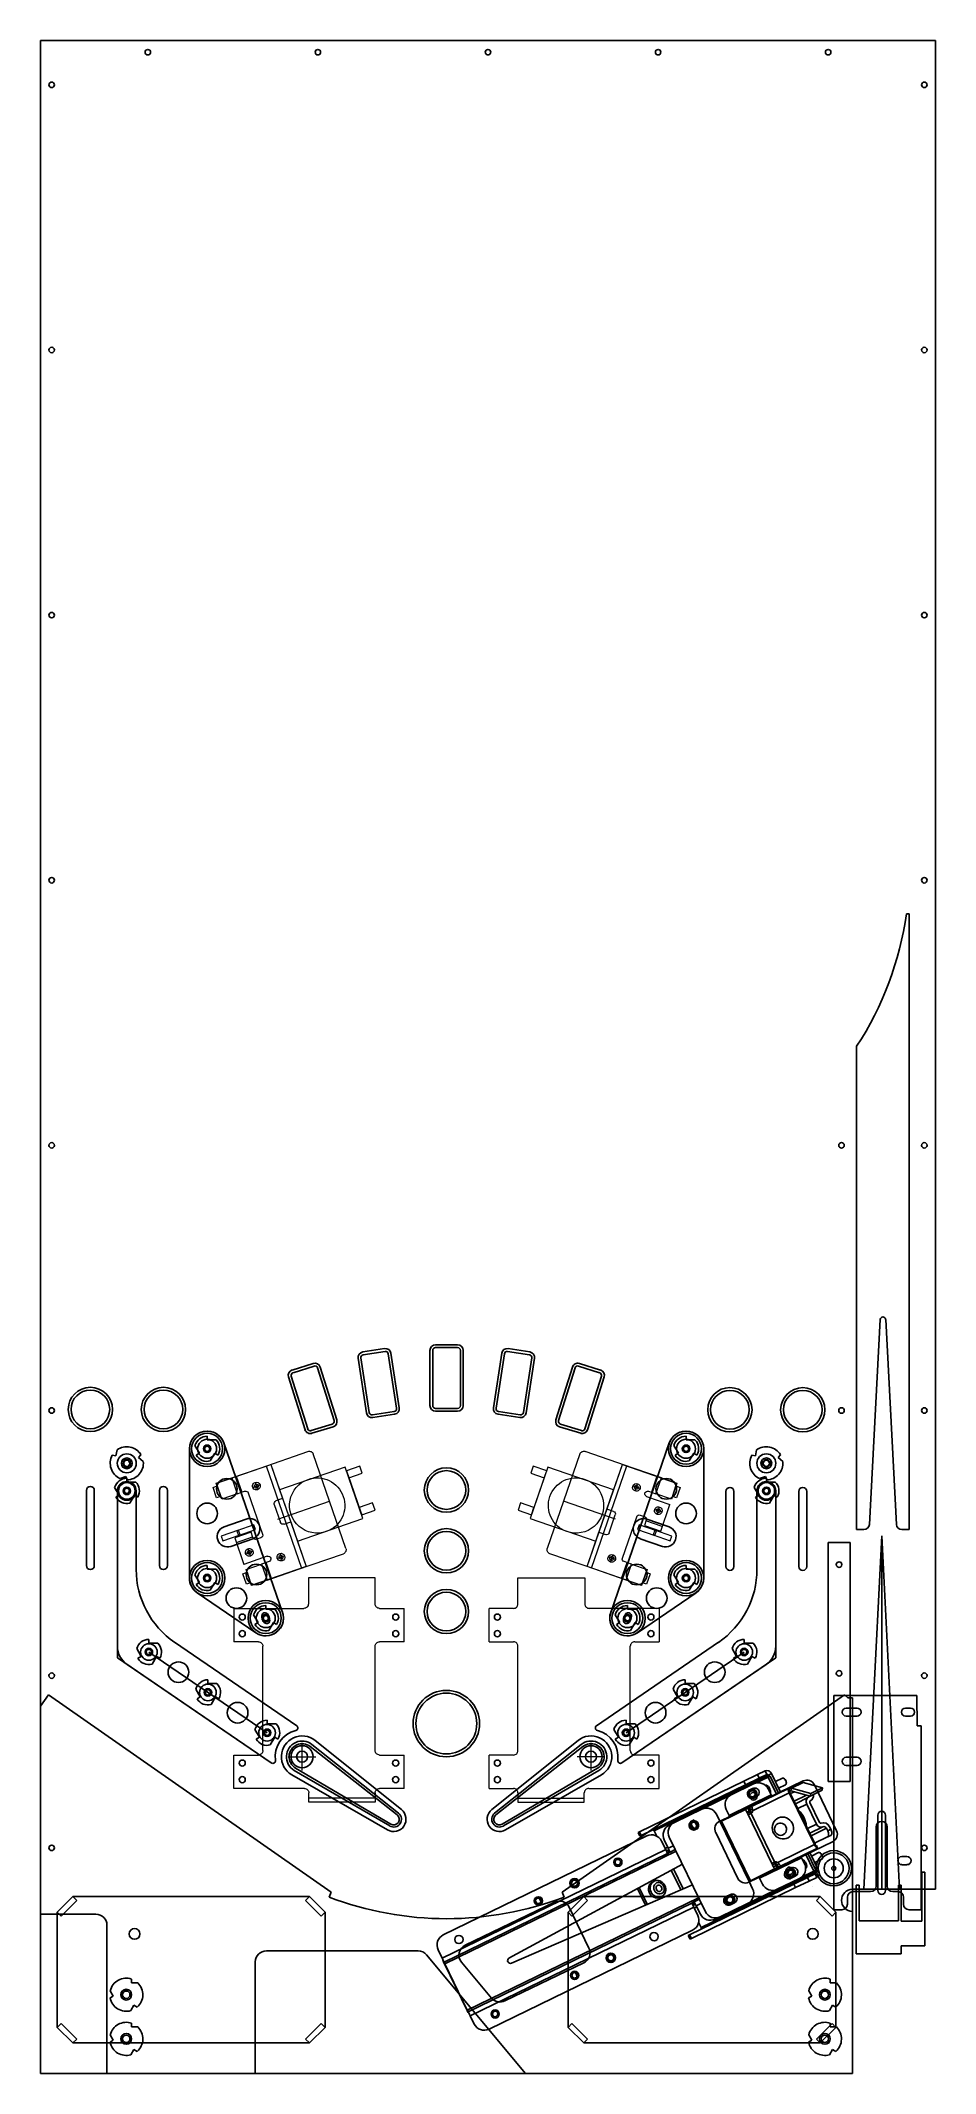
# Model space of a CAD drawing. Extents: x 407 to 427.3, y 512.5 to 558.5.
import ezdxf

# ---------------------------------------------------------------- set-up
doc = ezdxf.new("R2010")
doc.units = 0
doc.header["$LTSCALE"] = 2.6966
doc.header["$MEASUREMENT"] = 0
for name, color, linetype in [('Z0_BOTCOMP', 4, 'Continuous'), ('Z0_CUT250', 6, 'Continuous'), ('Z0_CUT500', 5, 'Continuous'), ('Z0_PLASTICS', 37, 'Continuous'), ('Z0_RUBBER', 6, 'Continuous'), ('Z0_TOPCOMP', 6, 'Continuous')]:
    doc.layers.add(name, color=color, linetype=linetype)

msp = doc.modelspace()

# ---------------------------------------------------------------- linework, layer by layer
at = {"layer": 'Z0_BOTCOMP', "color": 4, "linetype": 'Continuous', "lineweight": 25}
for p, q in [((410.594, 526.534), (410.493, 526.71)), ((410.768, 526.919), (410.768, 526.834)), ((410.768, 526.834), (410.971, 526.834)), ((421.434, 526.534), (421.333, 526.71)), ((421.607, 526.919), (421.607, 526.834)), ((421.607, 526.834), (421.81, 526.834)), ((408.621, 526.486), (408.705, 526.471)), ((408.705, 526.471), (408.729, 526.608)), ((409.271, 526.499), (409.216, 526.434)), ((409.216, 526.434), (409.322, 526.344)), ((410.521, 526.491), (410.594, 526.534)), ((410.941, 526.534), (410.839, 526.358)), ((411.014, 526.491), (410.941, 526.534)), ((421.361, 526.491), (421.434, 526.534)), ((421.781, 526.534), (421.679, 526.358)), ((421.854, 526.491), (421.781, 526.534)), ((423.097, 526.486), (423.181, 526.471)), ((423.181, 526.471), (423.205, 526.608)), ((423.746, 526.499), (423.692, 526.434)), ((423.692, 526.434), (423.798, 526.344)), ((408.928, 526.01), (408.797, 525.962)), ((408.957, 525.93), (408.928, 526.01)), ((408.95, 525.966), (408.95, 525.881)), ((408.95, 525.881), (409.153, 525.881)), ((423.404, 526.01), (423.273, 525.962)), ((423.433, 525.93), (423.404, 526.01)), ((423.425, 525.966), (423.425, 525.881)), ((423.425, 525.881), (423.629, 525.881)), ((408.776, 525.581), (408.675, 525.757)), ((408.703, 525.538), (408.776, 525.581)), ((409.123, 525.581), (409.021, 525.405)), ((409.196, 525.538), (409.123, 525.581)), ((423.252, 525.581), (423.151, 525.757)), ((423.179, 525.538), (423.252, 525.581)), ((423.599, 525.581), (423.497, 525.405)), ((423.672, 525.538), (423.599, 525.581)), ((424.821, 519.102), (424.821, 524.513)), ((424.821, 524.513), (425.321, 524.513)), ((425.321, 524.513), (425.321, 519.102)), ((410.768, 523.993), (410.768, 523.908)), ((421.607, 523.993), (421.607, 523.908)), ((410.594, 523.608), (410.493, 523.783)), ((410.521, 523.565), (410.594, 523.608)), ((410.768, 523.908), (410.971, 523.908)), ((410.941, 523.608), (410.839, 523.432)), ((411.014, 523.565), (410.941, 523.608)), ((421.434, 523.608), (421.333, 523.783)), ((421.361, 523.565), (421.434, 523.608)), ((421.607, 523.908), (421.81, 523.908)), ((421.781, 523.608), (421.679, 523.432)), ((421.854, 523.565), (421.781, 523.608)), ((412.095, 523.086), (412.095, 523.001)), ((420.28, 523.086), (420.28, 523.001)), ((411.921, 522.701), (411.82, 522.877)), ((411.848, 522.658), (411.921, 522.701)), ((412.095, 523.001), (412.298, 523.001)), ((412.268, 522.701), (412.166, 522.525)), ((412.341, 522.658), (412.268, 522.701)), ((420.107, 522.701), (420.006, 522.877)), ((420.034, 522.658), (420.107, 522.701)), ((420.28, 523.001), (420.484, 523.001)), ((420.454, 522.701), (420.352, 522.525)), ((420.527, 522.658), (420.454, 522.701)), ((409.277, 521.935), (409.175, 522.111)), ((409.45, 522.32), (409.45, 522.235)), ((409.45, 522.235), (409.653, 522.235)), ((422.752, 521.935), (422.65, 522.111)), ((422.925, 522.32), (422.925, 522.235)), ((422.925, 522.235), (423.128, 522.235)), ((409.203, 521.893), (409.277, 521.935)), ((409.623, 521.935), (409.522, 521.759)), ((409.697, 521.893), (409.623, 521.935)), ((422.678, 521.893), (422.752, 521.935)), ((423.098, 521.935), (422.997, 521.759)), ((423.172, 521.893), (423.098, 521.935)), ((410.614, 521.021), (410.513, 521.197)), ((410.787, 521.406), (410.787, 521.321)), ((410.787, 521.321), (410.99, 521.321)), ((421.415, 521.021), (421.313, 521.197)), ((421.588, 521.406), (421.588, 521.321)), ((421.588, 521.321), (421.791, 521.321)), ((410.54, 520.978), (410.614, 521.021)), ((410.96, 521.021), (410.859, 520.845)), ((411.034, 520.978), (410.96, 521.021)), ((421.341, 520.978), (421.415, 521.021)), ((421.761, 521.021), (421.659, 520.845)), ((421.835, 520.978), (421.761, 521.021)), ((424.95, 521.052), (424.95, 516.202)), ((426.83, 521.052), (424.95, 521.052)), ((425.233, 520.767), (425.478, 520.767)), ((426.573, 520.767), (426.688, 520.767)), ((426.837, 520.362), (426.83, 521.052)), ((411.952, 520.107), (411.85, 520.283)), ((412.125, 520.492), (412.125, 520.407)), ((412.125, 520.407), (412.328, 520.407)), ((420.077, 520.107), (419.976, 520.283)), ((420.25, 520.492), (420.25, 520.407)), ((420.25, 520.407), (420.453, 520.407)), ((425.14, 520.675), (425.14, 520.675)), ((425.478, 520.582), (425.233, 520.582)), ((425.57, 520.675), (425.57, 520.675)), ((426.48, 520.675), (426.48, 520.675)), ((426.688, 520.582), (426.573, 520.582)), ((426.78, 520.675), (426.78, 520.675)), ((426.93, 520.362), (426.837, 520.362)), ((426.93, 516.202), (426.93, 520.362)), ((411.878, 520.064), (411.952, 520.107)), ((412.298, 520.107), (412.196, 519.931)), ((412.372, 520.064), (412.298, 520.107)), ((420.003, 520.064), (420.077, 520.107)), ((420.423, 520.107), (420.322, 519.931)), ((420.497, 520.064), (420.423, 520.107)), ((423.224, 519.262), (423.395, 519.345)), ((423.434, 519.264), (423.395, 519.345)), ((425.233, 519.652), (425.478, 519.652)), ((425.478, 519.467), (425.233, 519.467)), ((425.241, 519.539), (425.241, 519.539)), ((425.67, 519.513), (425.67, 519.513)), ((420.556, 517.964), (422.917, 519.112)), ((420.595, 517.884), (422.956, 519.031)), ((420.885, 517.991), (423.471, 519.248)), ((423.134, 519.051), (422.63, 518.806)), ((422.917, 519.112), (423.224, 519.262)), ((422.956, 519.031), (422.917, 519.112)), ((423.263, 519.181), (422.956, 519.031)), ((423.02, 518.901), (423.112, 518.946)), ((423.927, 518.948), (423.091, 518.541)), ((423.463, 519.206), (423.18, 519.068)), ((423.224, 519.262), (423.263, 519.181)), ((423.263, 519.181), (423.434, 519.264)), ((423.414, 519.025), (423.399, 519.021)), ((423.414, 519.025), (423.399, 519.021)), ((423.415, 519.025), (423.402, 519.022)), ((423.432, 519.021), (423.414, 519.025)), ((423.433, 519.021), (423.414, 519.025)), ((423.433, 519.021), (423.415, 519.025)), ((423.452, 519.009), (423.432, 519.021)), ((423.452, 519.009), (423.433, 519.021)), ((423.452, 519.009), (423.433, 519.021)), ((423.471, 518.99), (423.452, 519.009)), ((423.471, 518.99), (423.452, 519.009)), ((423.471, 518.99), (423.452, 519.009)), ((423.51, 519.228), (423.463, 519.206)), ((423.653, 518.815), (423.463, 519.206)), ((423.533, 518.801), (423.468, 518.936)), ((423.541, 519.282), (423.471, 519.248)), ((423.471, 519.248), (423.486, 519.217)), ((423.489, 518.966), (423.471, 518.99)), ((423.489, 518.966), (423.471, 518.99)), ((423.489, 518.966), (423.471, 518.99)), ((423.503, 518.938), (423.489, 518.966)), ((423.503, 518.938), (423.489, 518.966)), ((423.503, 518.938), (423.489, 518.966)), ((423.513, 518.91), (423.503, 518.938)), ((423.513, 518.909), (423.503, 518.938)), ((423.513, 518.909), (423.503, 518.938)), ((423.7, 518.837), (423.51, 519.228)), ((423.518, 518.882), (423.513, 518.91)), ((423.518, 518.882), (423.513, 518.909)), ((423.518, 518.882), (423.513, 518.909)), ((423.517, 518.857), (423.518, 518.882)), ((423.517, 518.858), (423.518, 518.882)), ((423.517, 518.858), (423.518, 518.882)), ((423.541, 519.282), (423.746, 518.86)), ((423.788, 519.18), (423.629, 519.102)), ((423.7, 518.955), (423.86, 519.032)), ((423.789, 519.18), (423.788, 519.18)), ((423.804, 519.181), (423.789, 519.18)), ((423.82, 519.174), (423.804, 519.181)), ((423.833, 519.168), (423.816, 519.177)), ((423.837, 519.16), (423.82, 519.174)), ((423.852, 519.14), (423.837, 519.16)), ((423.865, 519.116), (423.852, 519.14)), ((423.86, 519.032), (423.865, 519.036)), ((423.873, 519.091), (423.865, 519.116)), ((423.865, 519.036), (423.873, 519.048)), ((423.876, 519.068), (423.873, 519.091)), ((423.873, 519.048), (423.876, 519.068)), ((423.875, 519.056), (423.878, 519.075)), ((423.92, 518.936), (423.923, 518.943)), ((423.92, 518.925), (423.92, 518.936)), ((423.921, 518.912), (423.92, 518.925)), ((423.925, 518.897), (423.921, 518.912)), ((423.923, 518.943), (423.927, 518.948)), ((423.93, 518.88), (423.925, 518.897)), ((423.927, 518.948), (424.195, 519.078)), ((423.953, 518.894), (423.927, 518.948)), ((423.937, 518.863), (423.93, 518.88)), ((423.951, 518.889), (423.952, 518.892)), ((423.951, 518.885), (423.951, 518.889)), ((423.951, 518.88), (423.951, 518.885)), ((423.952, 518.892), (423.953, 518.894)), ((423.979, 518.896), (423.992, 518.953)), ((423.979, 518.896), (424.417, 518.776)), ((423.992, 518.953), (424.261, 519.084)), ((423.992, 518.953), (424.43, 518.833)), ((424.698, 518.964), (424.261, 519.084)), ((424.417, 518.776), (424.685, 518.906)), ((424.43, 518.833), (424.698, 518.964)), ((424.698, 518.964), (424.685, 518.906)), ((425.321, 519.102), (424.821, 519.102)), ((421.961, 518.478), (421.343, 518.178)), ((421.994, 518.491), (422.587, 518.78)), ((422.409, 518.209), (422.954, 518.474)), ((422.514, 518.472), (422.58, 518.337)), ((423.533, 518.801), (422.58, 518.337)), ((422.954, 518.474), (423.008, 518.501)), ((422.954, 518.474), (422.982, 518.414)), ((422.982, 518.414), (423.036, 518.441)), ((423.031, 518.512), (423.008, 518.501)), ((423.008, 518.501), (423.036, 518.441)), ((423.035, 518.514), (423.031, 518.512)), ((423.031, 518.512), (423.091, 518.389)), ((423.031, 518.512), (423.031, 518.512)), ((423.091, 518.389), (423.031, 518.512)), ((423.041, 518.517), (423.035, 518.514)), ((423.061, 518.46), (423.035, 518.514)), ((423.091, 518.541), (423.041, 518.517)), ((423.068, 518.463), (423.041, 518.517)), ((423.061, 518.46), (423.057, 518.458)), ((423.068, 518.463), (423.061, 518.46)), ((423.11, 518.483), (423.068, 518.463)), ((423.102, 518.517), (423.091, 518.541)), ((423.204, 518.757), (423.112, 518.713)), ((423.945, 518.845), (423.115, 518.442)), ((423.513, 518.843), (423.517, 518.858)), ((423.513, 518.843), (423.517, 518.858)), ((423.513, 518.843), (423.517, 518.857)), ((423.551, 518.765), (423.533, 518.801)), ((423.945, 518.845), (423.937, 518.863)), ((423.96, 518.853), (423.945, 518.845)), ((424.513, 517.676), (423.945, 518.845)), ((423.952, 518.873), (423.951, 518.88)), ((423.955, 518.867), (423.952, 518.873)), ((423.957, 518.86), (423.955, 518.867)), ((423.96, 518.853), (423.957, 518.86)), ((424.529, 517.684), (423.96, 518.853)), ((424.061, 518.874), (423.971, 518.83)), ((424.053, 518.661), (424.335, 518.798)), ((424.082, 518.602), (424.381, 518.747)), ((424.339, 518.592), (424.135, 518.493)), ((424.558, 518.142), (424.339, 518.592)), ((424.381, 518.747), (424.381, 518.747)), ((424.628, 518.176), (424.409, 518.626)), ((424.43, 518.833), (424.417, 518.776)), ((424.42, 518.666), (424.42, 518.666)), ((420.526, 517.95), (420.556, 517.964)), ((420.556, 517.964), (420.595, 517.884)), ((420.885, 517.991), (420.944, 517.869)), ((421.229, 518.119), (421.312, 518.16)), ((421.791, 518.234), (421.698, 518.189)), ((421.79, 518), (421.882, 518.045)), ((422.377, 518.194), (422.295, 518.363)), ((422.409, 518.209), (422.377, 518.194)), ((422.377, 518.194), (423.033, 516.845)), ((423.065, 516.86), (422.409, 518.209)), ((422.58, 518.337), (422.598, 518.301)), ((422.995, 518.386), (423.562, 517.221)), ((422.996, 518.385), (423.049, 518.412)), ((423.609, 517.285), (423.078, 518.378)), ((423.086, 518.4), (423.106, 518.409)), ((423.558, 518.062), (423.562, 518.108)), ((423.562, 518.014), (423.558, 518.062)), ((423.562, 518.108), (423.576, 518.153)), ((423.575, 517.969), (423.562, 518.014)), ((423.595, 517.926), (423.575, 517.969)), ((423.576, 518.153), (423.597, 518.194)), ((423.597, 518.194), (423.625, 518.23)), ((423.611, 518.018), (423.612, 518.052)), ((423.618, 517.983), (423.611, 518.018)), ((423.612, 518.052), (423.622, 518.086)), ((423.634, 517.952), (423.618, 517.983)), ((423.622, 518.086), (423.639, 518.115)), ((423.625, 518.23), (423.66, 518.259)), ((423.639, 518.115), (423.663, 518.139)), ((423.66, 518.259), (423.7, 518.281)), ((423.663, 518.139), (423.692, 518.155)), ((423.692, 518.155), (423.725, 518.164)), ((423.7, 518.281), (423.744, 518.295)), ((423.725, 518.164), (423.759, 518.164)), ((423.744, 518.295), (423.789, 518.299)), ((423.759, 518.164), (423.792, 518.155)), ((423.789, 518.299), (423.835, 518.295)), ((423.792, 518.155), (423.822, 518.138)), ((423.822, 518.138), (423.848, 518.114)), ((423.835, 518.295), (423.879, 518.282)), ((423.848, 518.114), (423.867, 518.084)), ((423.876, 517.982), (423.863, 517.95)), ((423.867, 518.084), (423.878, 518.051)), ((423.882, 518.016), (423.876, 517.982)), ((423.878, 518.051), (423.882, 518.016)), ((423.879, 518.282), (423.921, 518.261)), ((423.921, 518.261), (423.958, 518.232)), ((423.958, 518.232), (423.989, 518.197)), ((423.989, 518.197), (424.014, 518.156)), ((424.03, 517.972), (424.013, 517.929)), ((424.014, 518.156), (424.031, 518.112)), ((424.039, 518.018), (424.03, 517.972)), ((424.031, 518.112), (424.039, 518.065)), ((424.039, 518.065), (424.039, 518.018)), ((424.231, 518.297), (424.246, 518.268)), ((424.246, 518.268), (424.258, 518.24)), ((424.354, 518.043), (424.558, 518.142)), ((424.705, 518.079), (424.407, 517.934)), ((424.786, 518.045), (424.436, 517.875)), ((424.666, 518.16), (424.666, 518.16)), ((424.705, 518.079), (424.705, 518.079)), ((424.813, 517.989), (424.786, 518.045)), ((424.813, 517.989), (424.883, 518.023)), ((424.823, 517.966), (424.813, 517.989)), ((424.83, 517.943), (424.823, 517.966)), ((424.883, 518.023), (424.856, 518.079)), ((424.883, 518.023), (424.893, 518)), ((424.893, 518), (424.9, 517.978)), ((424.9, 517.978), (424.904, 517.956)), ((425.91, 516.737), (425.91, 518.077)), ((426.051, 518.129), (426.051, 518.129)), ((426.16, 518.077), (426.16, 516.737)), ((416.088, 515.108), (421.147, 517.567)), ((416.111, 515.631), (420.72, 517.872)), ((421.381, 517.527), (416.145, 514.981)), ((420.526, 517.95), (420.565, 517.869)), ((420.595, 517.884), (420.565, 517.869)), ((421.055, 517.757), (421.147, 517.567)), ((421.205, 517.596), (421.113, 517.785)), ((421.136, 517.59), (421.194, 517.619)), ((421.19, 517.478), (421.147, 517.567)), ((421.199, 517.549), (421.164, 517.532)), ((421.199, 517.549), (421.222, 517.56)), ((421.225, 517.495), (421.199, 517.549)), ((421.205, 517.596), (421.32, 517.652)), ((421.205, 517.596), (421.249, 517.506)), ((421.249, 517.506), (421.225, 517.495)), ((421.227, 517.843), (422.047, 516.157)), ((421.249, 517.506), (421.364, 517.562)), ((423.624, 517.888), (423.595, 517.926)), ((423.658, 517.855), (423.624, 517.888)), ((423.656, 517.925), (423.634, 517.952)), ((423.684, 517.904), (423.656, 517.925)), ((423.698, 517.83), (423.658, 517.855)), ((423.682, 517.272), (424.513, 517.676)), ((423.716, 517.891), (423.684, 517.904)), ((423.741, 517.813), (423.698, 517.83)), ((423.75, 517.886), (423.716, 517.891)), ((423.786, 517.804), (423.741, 517.813)), ((423.742, 517.19), (424.583, 517.599)), ((423.784, 517.891), (423.75, 517.886)), ((423.815, 517.903), (423.784, 517.891)), ((423.832, 517.805), (423.786, 517.804)), ((423.842, 517.924), (423.815, 517.903)), ((423.877, 517.814), (423.832, 517.805)), ((423.863, 517.95), (423.842, 517.924)), ((423.918, 517.832), (423.877, 517.814)), ((423.956, 517.858), (423.918, 517.832)), ((423.988, 517.89), (423.956, 517.858)), ((424.013, 517.929), (423.988, 517.89)), ((424.402, 517.511), (424.608, 517.088)), ((424.529, 517.684), (424.513, 517.676)), ((424.522, 517.659), (424.513, 517.676)), ((424.518, 517.706), (424.812, 517.849)), ((424.532, 517.642), (424.522, 517.659)), ((424.532, 517.677), (424.529, 517.684)), ((424.536, 517.67), (424.532, 517.677)), ((424.542, 517.628), (424.532, 517.642)), ((424.54, 517.664), (424.536, 517.67)), ((424.544, 517.66), (424.54, 517.664)), ((424.552, 517.616), (424.542, 517.628)), ((424.548, 517.656), (424.544, 517.66)), ((424.552, 517.653), (424.548, 517.656)), ((424.555, 517.652), (424.552, 517.653)), ((424.561, 517.607), (424.552, 517.616)), ((424.557, 517.653), (424.555, 517.652)), ((424.557, 517.653), (424.583, 517.599)), ((424.57, 517.601), (424.561, 517.607)), ((424.577, 517.598), (424.57, 517.601)), ((424.583, 517.599), (424.577, 517.598)), ((424.882, 517.883), (424.812, 517.849)), ((424.812, 517.849), (424.821, 517.856)), ((424.821, 517.856), (424.829, 517.868)), ((424.829, 517.868), (424.834, 517.883)), ((424.834, 517.921), (424.83, 517.943)), ((424.835, 517.901), (424.834, 517.921)), ((424.834, 517.883), (424.835, 517.901)), ((424.892, 517.89), (424.882, 517.883)), ((424.899, 517.902), (424.892, 517.89)), ((424.904, 517.917), (424.899, 517.902)), ((424.904, 517.956), (424.905, 517.935)), ((424.905, 517.935), (424.904, 517.917)), ((416.131, 515.018), (421.19, 517.478)), ((421.524, 517.233), (417.6, 515.107)), ((421.225, 517.495), (421.19, 517.478)), ((421.273, 517.097), (421.488, 516.654)), ((421.327, 517.126), (421.545, 516.679)), ((421.952, 515.797), (424.538, 517.054)), ((423.609, 517.125), (423.065, 516.86)), ((423.271, 516.916), (424.224, 517.38)), ((423.616, 517.248), (423.562, 517.221)), ((423.638, 517.203), (423.584, 517.176)), ((423.584, 517.176), (423.609, 517.125)), ((423.663, 517.151), (423.609, 517.125)), ((423.626, 517.288), (423.687, 517.163)), ((423.687, 517.163), (423.626, 517.288)), ((423.632, 517.275), (423.654, 517.286)), ((423.638, 517.203), (423.663, 517.151)), ((423.665, 517.219), (423.661, 517.217)), ((423.663, 517.151), (423.687, 517.163)), ((423.665, 517.219), (423.672, 517.222)), ((423.691, 517.165), (423.665, 517.219)), ((423.672, 517.222), (423.711, 517.241)), ((423.698, 517.168), (423.672, 517.222)), ((423.691, 517.165), (423.687, 517.163)), ((423.687, 517.163), (423.687, 517.163)), ((423.691, 517.165), (423.698, 517.168)), ((423.698, 517.168), (423.742, 517.19)), ((423.987, 517.148), (423.895, 517.103)), ((424.224, 517.38), (424.207, 517.416)), ((424.499, 517.074), (424.217, 516.937)), ((424.224, 517.38), (424.29, 517.245)), ((424.252, 517.335), (424.245, 517.338)), ((424.252, 517.335), (424.245, 517.337)), ((424.252, 517.335), (424.245, 517.337)), ((424.272, 517.323), (424.252, 517.335)), ((424.272, 517.323), (424.252, 517.335)), ((424.272, 517.323), (424.252, 517.335)), ((424.291, 517.304), (424.272, 517.323)), ((424.291, 517.304), (424.272, 517.323)), ((424.291, 517.304), (424.272, 517.323)), ((424.309, 517.28), (424.291, 517.304)), ((424.309, 517.28), (424.291, 517.304)), ((424.308, 517.28), (424.291, 517.304)), ((424.323, 517.252), (424.308, 517.28)), ((424.309, 517.466), (424.499, 517.074)), ((424.323, 517.252), (424.309, 517.28)), ((424.323, 517.252), (424.309, 517.28)), ((424.311, 517.258), (424.321, 517.231)), ((424.32, 517.165), (424.314, 517.157)), ((424.315, 517.138), (424.319, 517.14)), ((424.315, 517.138), (424.32, 517.14)), ((424.317, 517.139), (424.319, 517.14)), ((424.319, 517.14), (424.33, 517.152)), ((424.319, 517.14), (424.331, 517.152)), ((424.326, 517.182), (424.32, 517.165)), ((424.32, 517.14), (424.331, 517.152)), ((424.321, 517.231), (424.327, 517.205)), ((424.333, 517.223), (424.323, 517.252)), ((424.333, 517.223), (424.323, 517.252)), ((424.333, 517.223), (424.323, 517.252)), ((424.327, 517.205), (424.326, 517.182)), ((424.33, 517.152), (424.337, 517.171)), ((424.331, 517.152), (424.337, 517.171)), ((424.331, 517.152), (424.337, 517.171)), ((424.337, 517.196), (424.333, 517.223)), ((424.338, 517.196), (424.333, 517.223)), ((424.338, 517.196), (424.333, 517.223)), ((424.337, 517.171), (424.338, 517.196)), ((424.337, 517.171), (424.338, 517.196)), ((424.337, 517.171), (424.337, 517.196)), ((424.356, 517.488), (424.546, 517.097)), ((424.608, 517.494), (424.448, 517.416)), ((424.546, 517.097), (424.499, 517.074)), ((424.52, 517.268), (424.68, 517.346)), ((424.522, 517.086), (424.538, 517.054)), ((424.538, 517.054), (424.608, 517.088)), ((424.609, 517.494), (424.608, 517.494)), ((424.623, 517.495), (424.609, 517.494)), ((424.64, 517.488), (424.623, 517.495)), ((424.652, 517.481), (424.636, 517.49)), ((424.657, 517.474), (424.64, 517.488)), ((424.672, 517.453), (424.657, 517.474)), ((424.685, 517.43), (424.672, 517.453)), ((424.68, 517.346), (424.685, 517.349)), ((424.693, 517.405), (424.685, 517.43)), ((424.685, 517.349), (424.693, 517.362)), ((424.696, 517.381), (424.693, 517.405)), ((424.693, 517.362), (424.696, 517.381)), ((424.695, 517.37), (424.698, 517.388)), ((426.361, 517.221), (426.361, 517.221)), ((426.493, 517.407), (426.608, 517.407)), ((426.608, 517.222), (426.493, 517.222)), ((426.661, 517.203), (426.661, 517.203)), ((417.655, 514.994), (421.75, 516.768)), ((420.505, 516.681), (420.687, 516.307)), ((420.545, 516.702), (420.729, 516.325)), ((420.757, 516.682), (420.762, 516.722)), ((420.76, 516.642), (420.757, 516.682)), ((420.77, 516.602), (420.76, 516.642)), ((420.762, 516.722), (420.775, 516.758)), ((420.789, 516.565), (420.77, 516.602)), ((420.775, 516.758), (420.795, 516.79)), ((420.795, 516.79), (420.821, 516.815)), ((420.821, 516.815), (420.844, 516.829)), ((420.885, 516.848), (420.845, 516.829)), ((420.882, 516.737), (420.878, 516.705)), ((420.878, 516.705), (420.881, 516.671)), ((420.881, 516.671), (420.893, 516.638)), ((420.894, 516.767), (420.882, 516.737)), ((420.893, 516.638), (420.911, 516.609)), ((420.913, 516.791), (420.894, 516.767)), ((420.911, 516.609), (420.936, 516.585)), ((420.938, 516.808), (420.913, 516.791)), ((420.938, 516.733), (420.93, 516.71)), ((420.93, 516.71), (420.93, 516.685)), ((420.93, 516.685), (420.938, 516.66)), ((420.936, 516.585), (420.964, 516.569)), ((420.967, 516.817), (420.938, 516.808)), ((420.954, 516.75), (420.938, 516.733)), ((420.938, 516.66), (420.952, 516.639)), ((420.952, 516.639), (420.972, 516.623)), ((420.974, 516.76), (420.954, 516.75)), ((420.997, 516.817), (420.967, 516.817)), ((420.972, 516.623), (420.995, 516.616)), ((420.997, 516.761), (420.974, 516.76)), ((420.995, 516.616), (421.018, 516.617)), ((421.028, 516.808), (420.997, 516.817)), ((421.02, 516.754), (420.997, 516.761)), ((421.018, 516.617), (421.038, 516.627)), ((421.04, 516.738), (421.02, 516.754)), ((421.056, 516.792), (421.028, 516.808)), ((421.038, 516.627), (421.054, 516.644)), ((421.054, 516.717), (421.04, 516.738)), ((421.062, 516.692), (421.054, 516.717)), ((421.054, 516.644), (421.062, 516.667)), ((421.054, 516.569), (421.079, 516.586)), ((421.081, 516.768), (421.056, 516.792)), ((421.062, 516.667), (421.062, 516.692)), ((421.079, 516.586), (421.098, 516.61)), ((421.099, 516.739), (421.081, 516.768)), ((421.098, 516.61), (421.11, 516.64)), ((421.111, 516.706), (421.099, 516.739)), ((421.11, 516.64), (421.114, 516.672)), ((421.114, 516.672), (421.111, 516.706)), ((421.688, 515.635), (424.049, 516.783)), ((421.728, 515.554), (424.088, 516.702)), ((423.03, 516.36), (423.624, 516.649)), ((423.033, 516.845), (423.065, 516.86)), ((423.115, 516.676), (423.033, 516.845)), ((423.253, 516.952), (423.271, 516.916)), ((423.337, 516.781), (423.271, 516.916)), ((424.174, 516.911), (423.671, 516.666)), ((423.986, 516.914), (424.079, 516.959)), ((424.049, 516.783), (424.356, 516.932)), ((424.088, 516.702), (424.049, 516.783)), ((424.396, 516.851), (424.088, 516.702)), ((424.528, 517.016), (424.356, 516.932)), ((424.356, 516.932), (424.396, 516.851)), ((424.567, 516.935), (424.396, 516.851)), ((424.567, 516.935), (424.528, 517.016)), ((425.385, 516.612), (425.785, 516.612)), ((426.285, 516.612), (426.405, 516.612)), ((421.893, 516.474), (416.657, 513.928)), ((416.678, 513.894), (421.737, 516.354)), ((416.722, 513.805), (421.78, 516.264)), ((418.342, 516.35), (418.271, 516.497)), ((420.813, 516.531), (420.789, 516.565)), ((420.843, 516.504), (420.813, 516.531)), ((420.878, 516.484), (420.843, 516.504)), ((420.914, 516.471), (420.878, 516.484)), ((420.951, 516.468), (420.914, 516.471)), ((420.987, 516.473), (420.951, 516.468)), ((420.964, 516.569), (420.995, 516.56)), ((421.013, 516.483), (420.987, 516.473)), ((420.995, 516.56), (421.025, 516.56)), ((421.013, 516.483), (421.053, 516.502)), ((421.025, 516.56), (421.054, 516.569)), ((421.772, 516.371), (421.737, 516.354)), ((421.737, 516.354), (421.78, 516.264)), ((421.798, 516.317), (421.763, 516.3)), ((421.795, 516.382), (421.772, 516.371)), ((421.772, 516.371), (421.798, 516.317)), ((421.872, 516.075), (421.78, 516.264)), ((421.791, 516.241), (421.85, 516.27)), ((421.795, 516.382), (421.91, 516.438)), ((421.839, 516.293), (421.795, 516.382)), ((421.798, 516.317), (421.821, 516.328)), ((421.839, 516.293), (421.954, 516.349)), ((421.839, 516.293), (421.931, 516.103)), ((422.381, 516.042), (423, 516.342)), ((422.611, 516.548), (422.518, 516.503)), ((422.61, 516.314), (422.702, 516.359)), ((424.95, 516.202), (425.135, 516.202)), ((425.26, 516.327), (425.26, 516.487)), ((426.53, 516.487), (426.53, 516.327)), ((426.655, 516.202), (426.93, 516.202)), ((417.148, 513.5), (421.757, 515.741)), ((421.893, 515.919), (421.952, 515.797)), ((422.265, 515.988), (422.348, 516.028)), ((416.088, 515.108), (415.996, 515.297)), ((421.658, 515.621), (421.688, 515.635)), ((421.658, 515.621), (421.698, 515.54)), ((421.688, 515.635), (421.728, 515.554)), ((421.728, 515.554), (421.698, 515.54)), ((416.088, 515.108), (416.131, 515.018)), ((416.131, 515.018), (416.105, 515.072)), ((416.105, 515.072), (416.105, 515.072)), ((416.131, 515.018), (416.131, 515.018)), ((416.145, 514.981), (416.139, 514.978)), ((416.651, 513.925), (416.139, 514.978)), ((416.657, 513.928), (416.145, 514.981)), ((419.162, 514.663), (419.091, 514.811)), ((408.643, 514.25), (408.574, 514.371)), ((409.059, 514.635), (409.059, 514.55)), ((409.059, 514.55), (409.198, 514.55)), ((424.456, 514.25), (424.386, 514.371)), ((424.871, 514.635), (424.871, 514.55)), ((424.871, 514.55), (425.01, 514.55)), ((408.57, 514.208), (408.643, 514.25)), ((409.111, 514.04), (409.041, 513.92)), ((409.184, 513.998), (409.111, 514.04)), ((416.657, 513.928), (416.651, 513.925)), ((416.722, 513.805), (416.678, 513.894)), ((416.678, 513.894), (416.678, 513.894)), ((416.678, 513.894), (416.704, 513.84)), ((416.704, 513.84), (416.704, 513.84)), ((424.382, 514.208), (424.456, 514.25)), ((424.923, 514.04), (424.854, 513.92)), ((424.997, 513.998), (424.923, 514.04)), ((408.643, 513.25), (408.574, 513.371)), ((409.059, 513.635), (409.059, 513.55)), ((409.059, 513.55), (409.198, 513.55)), ((416.722, 513.805), (416.814, 513.615)), ((424.456, 513.25), (424.386, 513.371)), ((424.871, 513.635), (424.871, 513.55)), ((424.871, 513.55), (425.01, 513.55)), ((408.57, 513.208), (408.643, 513.25)), ((409.111, 513.04), (409.041, 512.92)), ((409.184, 512.998), (409.111, 513.04)), ((424.382, 513.208), (424.456, 513.25)), ((424.923, 513.04), (424.854, 512.92)), ((424.997, 512.998), (424.923, 513.04))]:
    msp.add_line(p, q, dxfattribs=at)
at = {"layer": 'Z0_BOTCOMP', "color": 4, "linetype": 'Continuous', "lineweight": 5}
for p, q in [((410.967, 525.851), (412.208, 526.281)), ((411.324, 525.975), (412.208, 526.281)), ((411.965, 526.197), (413.051, 526.573)), ((412.105, 526.246), (412.906, 523.933)), ((412.208, 526.281), (412.477, 525.506)), ((412.208, 526.281), (413.009, 523.969)), ((413.909, 524.377), (413.168, 526.516)), ((414.224, 526.24), (413.922, 526.136)), ((414.28, 526.079), (414.224, 526.24)), ((418.151, 526.24), (418.095, 526.079)), ((418.453, 526.136), (418.151, 526.24)), ((419.207, 526.516), (418.466, 524.377)), ((420.41, 526.197), (419.324, 526.573)), ((419.366, 523.969), (420.167, 526.281)), ((419.469, 523.933), (420.27, 526.246)), ((419.816, 525.269), (420.167, 526.281)), ((420.167, 526.281), (421.408, 525.851)), ((421.051, 525.975), (420.167, 526.281)), ((410.901, 525.76), (410.995, 525.792)), ((410.974, 525.854), (411.324, 525.975)), ((411.098, 525.495), (410.974, 525.854)), ((410.995, 525.792), (411.077, 525.556)), ((411.324, 525.975), (411.448, 525.616)), ((411.324, 525.975), (411.448, 525.616)), ((411.427, 526.011), (411.551, 525.651)), ((411.799, 525.761), (411.965, 525.818)), ((411.854, 525.872), (411.911, 525.707)), ((413.892, 526.221), (412.407, 525.707)), ((414.295, 525.057), (413.892, 526.221)), ((413.922, 526.136), (413.977, 525.975)), ((413.95, 526.055), (414.238, 525.223)), ((413.977, 525.975), (414.28, 526.079)), ((418.483, 526.221), (418.08, 525.057)), ((418.095, 526.079), (418.398, 525.975)), ((418.137, 525.223), (418.425, 526.055)), ((418.398, 525.975), (418.453, 526.136)), ((419.968, 525.707), (418.483, 526.221)), ((419.321, 525.941), (419.321, 525.941)), ((419.321, 525.941), (419.321, 525.941)), ((420.566, 525.733), (420.4, 525.79)), ((420.454, 525.679), (420.512, 525.844)), ((420.498, 525.803), (420.498, 525.803)), ((420.498, 525.803), (420.498, 525.803)), ((420.512, 525.844), (420.512, 525.844)), ((420.512, 525.844), (420.512, 525.844)), ((420.948, 526.011), (420.823, 525.65)), ((420.926, 525.615), (421.051, 525.975)), ((420.927, 525.616), (421.051, 525.975)), ((421.051, 525.975), (421.401, 525.854)), ((421.243, 525.964), (421.243, 525.964)), ((421.243, 525.964), (421.243, 525.964)), ((421.401, 525.854), (421.277, 525.495)), ((421.298, 525.556), (421.38, 525.792)), ((421.38, 525.792), (421.474, 525.76)), ((410.982, 525.523), (410.901, 525.76)), ((411.077, 525.556), (410.982, 525.523)), ((411.448, 525.616), (411.098, 525.495)), ((411.448, 525.616), (411.617, 525.674)), ((411.698, 525.635), (412.022, 524.7)), ((411.897, 525.748), (411.897, 525.748)), ((411.897, 525.748), (411.897, 525.748)), ((411.911, 525.707), (411.911, 525.707)), ((411.911, 525.707), (411.911, 525.707)), ((412.287, 525.373), (412.427, 524.968)), ((412.477, 525.506), (412.326, 525.453)), ((412.366, 525.041), (413.538, 525.447)), ((412.407, 525.707), (412.81, 524.543)), ((414.513, 525.408), (414.21, 525.303)), ((414.568, 525.247), (414.513, 525.408)), ((417.862, 525.408), (417.807, 525.247)), ((418.165, 525.303), (417.862, 525.408)), ((420.009, 525.041), (418.837, 525.447)), ((419.565, 524.543), (419.968, 525.707)), ((420.677, 525.634), (420.677, 525.634)), ((420.716, 525.553), (421.242, 525.371)), ((420.757, 525.673), (420.926, 525.615)), ((421.277, 525.495), (420.927, 525.616)), ((421.034, 524.771), (421.242, 525.371)), ((421.393, 525.523), (421.298, 525.556)), ((421.474, 525.76), (421.393, 525.523)), ((412.508, 524.928), (412.659, 524.981)), ((412.609, 525.125), (412.668, 525.145)), ((412.659, 524.981), (413.009, 523.969)), ((412.81, 524.543), (414.295, 525.057)), ((414.21, 525.303), (414.266, 525.142)), ((414.266, 525.142), (414.568, 525.247)), ((417.807, 525.247), (418.109, 525.142)), ((418.08, 525.057), (419.565, 524.543)), ((418.109, 525.142), (418.165, 525.303)), ((419.766, 525.125), (419.707, 525.145)), ((419.967, 525.217), (419.816, 525.269)), ((419.866, 524.731), (420.006, 525.136)), ((420.167, 524.161), (420.49, 525.096)), ((420.571, 525.135), (420.669, 525.101)), ((420.708, 525.02), (420.666, 524.899)), ((420.666, 524.899), (421.034, 524.771)), ((421.07, 524.874), (420.701, 525.002)), ((421.063, 525.204), (420.897, 525.261)), ((420.951, 525.15), (421.009, 525.316)), ((420.995, 525.275), (420.995, 525.275)), ((420.995, 525.275), (420.995, 525.275)), ((421.009, 525.316), (421.009, 525.316)), ((421.009, 525.316), (421.009, 525.316)), ((411.762, 524.747), (411.393, 524.619)), ((411.393, 524.619), (411.601, 524.019)), ((411.429, 524.516), (411.798, 524.643)), ((411.804, 524.625), (411.762, 524.747)), ((411.982, 524.619), (411.885, 524.586)), ((413.464, 524.759), (413.464, 524.759)), ((413.464, 524.759), (413.464, 524.759)), ((419.366, 523.969), (419.635, 524.744)), ((419.635, 524.744), (419.785, 524.692)), ((412.127, 524.201), (411.601, 524.019)), ((411.639, 524.261), (411.804, 524.318)), ((411.65, 523.901), (412, 524.022)), ((411.693, 524.373), (411.75, 524.207)), ((411.736, 524.248), (411.736, 524.248)), ((411.736, 524.248), (411.736, 524.248)), ((411.75, 524.207), (411.75, 524.207)), ((411.75, 524.207), (411.75, 524.207)), ((413.009, 523.969), (411.767, 523.539)), ((412.169, 524.081), (412, 524.023)), ((412, 524.023), (412.124, 523.662)), ((412, 524.022), (412.124, 523.662)), ((412.228, 523.698), (412.103, 524.058)), ((412.124, 523.662), (413.009, 523.969)), ((412.208, 524.162), (412.208, 524.162)), ((412.356, 524.153), (412.522, 524.21)), ((412.41, 524.264), (412.468, 524.099)), ((412.453, 524.14), (412.453, 524.14)), ((412.453, 524.14), (412.453, 524.14)), ((412.468, 524.099), (412.468, 524.099)), ((412.468, 524.099), (412.468, 524.099)), ((412.766, 523.884), (413.852, 524.26)), ((419.609, 523.884), (418.523, 524.26)), ((420.608, 523.539), (419.366, 523.969)), ((420.251, 523.662), (419.366, 523.969)), ((420.009, 524.125), (419.844, 524.182)), ((419.898, 524.071), (419.955, 524.236)), ((419.941, 524.195), (419.941, 524.195)), ((419.941, 524.195), (419.941, 524.195)), ((419.955, 524.236), (419.955, 524.236)), ((419.955, 524.236), (419.955, 524.236)), ((420.147, 523.698), (420.272, 524.058)), ((420.375, 524.022), (420.206, 524.08)), ((420.251, 523.662), (420.375, 524.022)), ((420.251, 523.662), (420.375, 524.022)), ((420.375, 524.022), (420.725, 523.901)), ((411.577, 523.806), (411.671, 523.839)), ((411.659, 523.57), (411.577, 523.806)), ((411.774, 523.541), (411.65, 523.901)), ((411.753, 523.603), (411.659, 523.57)), ((411.671, 523.839), (411.753, 523.603)), ((412.124, 523.662), (411.774, 523.541)), ((411.967, 523.552), (411.967, 523.552)), ((411.967, 523.552), (411.967, 523.552)), ((413.06, 523.713), (413.06, 523.122)), ((414.571, 523.713), (413.06, 523.713)), ((414.571, 523.122), (414.571, 523.713)), ((417.804, 523.713), (419.315, 523.713)), ((417.804, 523.122), (417.804, 523.713)), ((419.315, 523.713), (419.315, 523.122)), ((420.601, 523.541), (420.251, 523.662)), ((420.725, 523.901), (420.601, 523.541)), ((420.622, 523.603), (420.704, 523.839)), ((420.716, 523.57), (420.622, 523.603)), ((420.704, 523.839), (420.798, 523.806)), ((420.798, 523.806), (420.716, 523.57)), ((411.373, 523.022), (412.959, 523.022)), ((411.373, 523.022), (411.373, 522.267)), ((414.671, 523.022), (415.227, 523.022)), ((415.227, 522.267), (415.227, 523.022)), ((417.148, 522.267), (417.148, 523.022)), ((417.704, 523.022), (417.148, 523.022)), ((421.002, 523.022), (419.416, 523.022)), ((421.002, 523.022), (421.002, 522.267)), ((411.928, 522.267), (411.373, 522.267)), ((412.029, 519.804), (412.029, 522.167)), ((414.571, 519.804), (414.571, 522.167)), ((415.227, 522.267), (414.671, 522.267)), ((417.148, 522.267), (417.704, 522.267)), ((417.804, 519.804), (417.804, 522.167)), ((420.346, 519.804), (420.346, 522.167)), ((420.447, 522.267), (421.002, 522.267)), ((412.918, 519.352), (412.918, 519.977)), ((419.457, 519.352), (419.457, 519.977)), ((411.373, 518.948), (411.373, 519.704)), ((411.373, 519.704), (411.928, 519.704)), ((412.605, 519.665), (413.231, 519.665)), ((414.671, 519.704), (415.227, 519.704)), ((415.227, 518.948), (415.227, 519.704)), ((417.704, 519.704), (417.148, 519.704)), ((417.148, 518.948), (417.148, 519.704)), ((419.77, 519.665), (419.144, 519.665)), ((421.002, 519.704), (420.447, 519.704)), ((421.002, 518.948), (421.002, 519.704)), ((412.969, 518.948), (411.373, 518.948)), ((415.227, 518.948), (414.671, 518.948)), ((417.148, 518.948), (417.704, 518.948)), ((419.406, 518.948), (421.002, 518.948)), ((413.07, 518.638), (413.07, 518.848)), ((414.571, 518.731), (413.07, 518.731)), ((414.571, 518.638), (413.07, 518.638)), ((414.571, 518.848), (414.571, 518.638)), ((417.804, 518.848), (417.804, 518.638)), ((417.804, 518.731), (419.305, 518.731)), ((417.804, 518.638), (419.305, 518.638)), ((419.305, 518.638), (419.305, 518.848)), ((424.48, 516.737), (424.48, 516.737)), ((424.48, 516.737), (424.48, 516.737))]:
    msp.add_line(p, q, dxfattribs=at)
at = {"layer": 'Z0_BOTCOMP', "color": 4, "linetype": 'Continuous', "lineweight": 25}
for centre, radius in [((410.768, 526.634), 0.085), ((421.607, 526.634), 0.085), ((408.95, 526.305), 0.121), ((408.95, 526.305), 0.0835), ((410.768, 526.634), 0.059), ((421.607, 526.634), 0.059), ((423.425, 526.305), 0.121), ((423.425, 526.305), 0.0835), ((408.95, 525.681), 0.085), ((408.95, 525.681), 0.059), ((423.425, 525.681), 0.085), ((423.425, 525.681), 0.059), ((410.768, 523.708), 0.085), ((410.768, 523.708), 0.059), ((421.607, 523.708), 0.085), ((421.607, 523.708), 0.059), ((412.095, 522.801), 0.085), ((412.095, 522.801), 0.059), ((420.28, 522.801), 0.085), ((420.28, 522.801), 0.059), ((409.45, 522.035), 0.085), ((422.925, 522.035), 0.085), ((409.45, 522.035), 0.059), ((422.925, 522.035), 0.059), ((410.787, 521.121), 0.085), ((421.588, 521.121), 0.085), ((410.787, 521.121), 0.059), ((421.588, 521.121), 0.059), ((412.125, 520.207), 0.085), ((412.125, 520.207), 0.059), ((420.25, 520.207), 0.085), ((420.25, 520.207), 0.059), ((423.104, 518.826), 0.082), ((420.064, 517.278), 0.0938), ((423.979, 517.027), 0.082), ((423.979, 517.027), 0.068), ((419.085, 516.802), 0.106), ((419.085, 516.802), 0.106), ((418.266, 516.403), 0.0938), ((416.467, 515.529), 0.0938), ((419.904, 515.115), 0.106), ((419.086, 514.717), 0.0938), ((408.938, 514.28), 0.121), ((408.938, 514.28), 0.0835), ((424.75, 514.28), 0.121), ((424.75, 514.28), 0.0835), ((417.287, 513.843), 0.0938), ((408.938, 513.28), 0.121), ((408.938, 513.28), 0.0835), ((424.75, 513.28), 0.121), ((424.75, 513.28), 0.0835)]:
    msp.add_circle(centre, radius, dxfattribs=at)
for centre, radius, start, end in [((410.768, 526.634), 0.285, 90, 164.5679), ((410.768, 526.634), 0.285, -30, 44.5679), ((421.607, 526.634), 0.285, 90, 164.5679), ((421.607, 526.634), 0.285, -30, 44.5679), ((408.95, 526.305), 0.375, 151.1354, -113.977), ((408.95, 526.305), 0.375, 31.1354, 126.023), ((408.95, 526.305), 0.375, -88.8646, 6.023), ((410.768, 526.634), 0.285, -150, -75.4321), ((421.607, 526.634), 0.285, -150, -75.4321), ((423.425, 526.305), 0.375, 151.1354, -113.977), ((423.425, 526.305), 0.375, 31.1354, 126.023), ((423.425, 526.305), 0.375, -88.8646, 6.023), ((408.95, 525.681), 0.285, 90, 164.5679), ((408.95, 525.681), 0.285, -30, 44.5679), ((423.425, 525.681), 0.285, 90, 164.5679), ((423.425, 525.681), 0.285, -30, 44.5679), ((408.95, 525.681), 0.285, -150, -75.4321), ((423.425, 525.681), 0.285, -150, -75.4321), ((410.768, 523.708), 0.285, 90, 164.5679), ((421.607, 523.708), 0.285, 90, 164.5679), ((410.768, 523.708), 0.285, -150, -75.4321), ((410.768, 523.708), 0.285, -30, 44.5679), ((421.607, 523.708), 0.285, -150, -75.4321), ((421.607, 523.708), 0.285, -30, 44.5679), ((412.095, 522.801), 0.285, 90, 164.5679), ((420.28, 522.801), 0.285, 90, 164.5679), ((412.095, 522.801), 0.285, -150, -75.4321), ((412.095, 522.801), 0.285, -30, 44.5679), ((420.28, 522.801), 0.285, -150, -75.4321), ((420.28, 522.801), 0.285, -30, 44.5679), ((409.45, 522.035), 0.285, 90, 164.5679), ((409.45, 522.035), 0.285, -30, 44.5679), ((422.925, 522.035), 0.285, 90, 164.5679), ((422.925, 522.035), 0.285, -30, 44.5679), ((409.45, 522.035), 0.285, -150, -75.4321), ((422.925, 522.035), 0.285, -150, -75.4321), ((410.787, 521.121), 0.285, 90, 164.5679), ((410.787, 521.121), 0.285, -30, 44.5679), ((421.588, 521.121), 0.285, 90, 164.5679), ((421.588, 521.121), 0.285, -30, 44.5679), ((410.787, 521.121), 0.285, -150, -75.4321), ((421.588, 521.121), 0.285, -150, -75.4321), ((425.233, 520.675), 0.0925, 90, 180), ((425.478, 520.675), 0.0925, 0, 90), ((426.573, 520.675), 0.0925, 90, 180), ((426.688, 520.675), 0.0925, 0, 90), ((412.125, 520.207), 0.285, 90, 164.5679), ((412.125, 520.207), 0.285, -30, 44.5679), ((420.25, 520.207), 0.285, 90, 164.5679), ((420.25, 520.207), 0.285, -30, 44.5679), ((425.233, 520.675), 0.0925, 180, -90), ((425.478, 520.675), 0.0925, -90, 0), ((426.573, 520.675), 0.0925, 180, -90), ((426.688, 520.675), 0.0925, -90, 0), ((412.125, 520.207), 0.285, -150, -75.4321), ((420.25, 520.207), 0.285, -150, -75.4321), ((425.233, 519.56), 0.0925, 90, 180), ((425.233, 519.56), 0.0925, 180, -90), ((425.478, 519.56), 0.0925, 0, 90), ((425.478, 519.56), 0.0925, -90, 0), ((421.452, 517.953), 0.25, 115.9302, -154.0693), ((426.035, 518.077), 0.125, 90, 180), ((426.035, 518.077), 0.125, 0, 90), ((424.065, 517.135), 0.25, -64.0694, 25.9303), ((426.493, 517.315), 0.0925, 90, 180), ((426.493, 517.315), 0.0925, 180, -90), ((426.608, 517.315), 0.0925, 0, 90), ((426.608, 517.315), 0.0925, -90, 0), ((423.561, 516.891), 0.25, -154.0696, -64.0695), ((425.385, 516.487), 0.125, 90, 180), ((425.785, 516.737), 0.125, -90, 0), ((426.285, 516.737), 0.125, 180, -90), ((426.405, 516.487), 0.125, 0, 90), ((422.272, 516.266), 0.25, -154.0693, -64.0696), ((425.135, 516.327), 0.125, -90, 0), ((426.655, 516.327), 0.125, 180, -90), ((422.156, 516.213), 0.25, -154.0696, -64.0696), ((408.938, 514.28), 0.375, 71.1354, 166.023), ((408.938, 514.28), 0.375, -48.8646, 46.023), ((424.75, 514.28), 0.375, 71.1354, 166.023), ((424.75, 514.28), 0.375, -48.8646, 46.023), ((408.938, 514.28), 0.375, -168.8646, -73.977), ((424.75, 514.28), 0.375, -168.8646, -73.977), ((408.938, 513.28), 0.375, 71.1354, 166.023), ((408.938, 513.28), 0.375, -48.8646, 46.023), ((417.038, 513.725), 0.25, -154.0699, -64.0693), ((424.75, 513.28), 0.375, 71.1354, 166.023), ((424.75, 513.28), 0.375, -48.8646, 46.023), ((408.938, 513.28), 0.375, -168.8646, -73.977), ((424.75, 513.28), 0.375, -168.8646, -73.977)]:
    msp.add_arc(centre, radius, start, end, dxfattribs=at)
at = {"layer": 'Z0_BOTCOMP', "color": 4, "linetype": 'Continuous', "lineweight": 25, "extrusion": (0, 0, -1)}
for centre, major_axis, start_param, end_param in [((411.563, 522.825), (0.069, 0), 4.712389, 10.995574), ((412.918, 519.665), (0.25, 0), 4.712389, 10.995574), ((411.563, 519.522), (0.069, 0), 4.712389, 10.995574), ((411.563, 519.146), (0.069, 0), 4.712389, 10.995574), ((423.066, 518.807), (0.0944, 0.0459), 4.712389, 7.853982), ((421.744, 518.095), (0.0944, 0.0459), 4.712389, 7.853982), ((421.837, 518.14), (0.0459, -0.0944), 0, 3.141593)]:
    msp.add_ellipse(centre, major_axis=major_axis, ratio=1, start_param=start_param, end_param=end_param, dxfattribs=at)
for centre in [(415.037, 522.825), (411.563, 522.449), (415.037, 522.449), (415.036, 519.522), (415.036, 519.146)]:
    msp.add_ellipse(centre, major_axis=(0, 0.069), ratio=1, dxfattribs=at)
at = {"layer": 'Z0_BOTCOMP', "color": 4, "linetype": 'Continuous', "lineweight": 25}
for centre, major_axis in [((417.338, 522.825), (0, 0.069)), ((417.338, 522.449), (0, 0.069)), ((420.812, 522.449), (0, 0.069)), ((417.339, 519.522), (0, 0.069)), ((417.339, 519.146), (0, 0.069)), ((419.085, 516.802), (0.0297, -0.0612)), ((422.602, 516.427), (0.0359, -0.0737)), ((422.602, 516.427), (0.0297, -0.0612)), ((419.904, 515.115), (0.0464, -0.0953)), ((419.904, 515.115), (0.0359, -0.0737))]:
    msp.add_ellipse(centre, major_axis=major_axis, ratio=1, dxfattribs=at)
for centre, major_axis, start_param, end_param in [((420.812, 522.825), (-0.069, 0), 4.712389, 10.995574), ((419.457, 519.665), (-0.25, 0), 4.712389, 10.995574), ((420.812, 519.522), (-0.069, 0), 4.712389, 10.995574), ((423.436, 519.24), (0.105, 0.042), 0, 1.560525), ((420.812, 519.146), (-0.069, 0), 4.712389, 10.995574), ((423.104, 518.826), (-0.059, 0.0881), 0, 2.866652), ((423.104, 518.826), (-0.0866, -0.0619), 4.712389, 7.517903), ((423.104, 518.826), (0.0612, 0.0297), 4.712389, 10.995574), ((423.104, 518.826), (0.105, -0.013), 0, 2.012069), ((423.104, 518.826), (0.0866, 0.0619), 4.712389, 7.517925), ((423.158, 518.852), (0.0459, -0.0944), 0, 3.141593), ((423.243, 518.826), (-0.109, 0.225), 4.712389, 6.28318), ((423.403, 518.918), (0.0876, 0.0261), 0, 1.166155), ((423.445, 519.238), (0.0261, 0.0106), 0, 1.560466), ((423.387, 518.884), (0.118, -0.024), 0, 0.726157), ((423.78, 519.085), (0.0979, -0.01), 0, 1.107818), ((423.967, 518.864), (0.025, 0.0898), 0, 0.721358), ((423.969, 518.86), (-0.0359, 0.01), 4.712389, 5.433891), ((424.236, 518.994), (0.025, 0.0898), 0, 0.721327), ((422.07, 518.253), (-0.109, 0.225), 4.712389, 6.28318), ((422.739, 518.581), (-0.109, 0.225), 0, 1.570805), ((421.769, 517.836), (1.28, 0.576), 0, 0.022713), ((423.031, 518.448), (0.0698, 0.0467), 4.712389, 5.621516), ((423.104, 518.826), (0.0881, 0.059), 4.712389, 5.567043), ((423.811, 518.057), (0.468, 0.227), 0, 0.382714), ((424.438, 518.649), (-0.0576, 0.0984), 0, 1.56049), ((424.357, 518.795), (0.0475, 0.0239), 4.712389, 5.506865), ((424.435, 518.641), (-0.0254, -0.0148), 4.712389, 6.272931), ((424.355, 518.787), (0.065, -0.121), 0, 1.254608), ((420.859, 517.981), (-0.0106, 0.0261), 4.712389, 6.272943), ((421.338, 517.894), (-0.109, 0.225), 0, 1.570805), ((421.783, 518.113), (-0.0619, 0.0866), 0, 2.805514), ((421.783, 518.113), (-0.105, 0.013), 0, 2.012038), ((421.783, 518.113), (-0.059, 0.0881), 0, 0.854654), ((421.783, 518.113), (0.0737, 0.0359), 4.712389, 10.995574), ((421.783, 518.113), (0.0612, 0.0297), 4.712389, 10.995574), ((421.783, 518.113), (0.0881, 0.059), 4.712389, 7.579062), ((421.783, 518.113), (0.0866, 0.0619), 4.712389, 7.517925), ((421.716, 517.809), (1.28, 0.576), 0, 0.022713), ((423.811, 518.057), (0.518, 0.037), 0, 0.382714), ((424.663, 518.185), (0.043, -0.106), 4.712389, 6.272879), ((424.655, 518.187), (-0.0272, -0.0111), 0, 1.560542), ((424.72, 518.024), (0.136, 0.055), 0, 1.560516), ((424.728, 518.022), (0.0575, 0.0234), 0, 1.560536), ((420.83, 517.647), (0.225, 0.109), 0, 1.570791), ((422.301, 516.554), (1.284, 0.622), 0, 0.035247), ((423.632, 517.204), (0.0504, 0.068), 0, 0.911864), ((422.357, 516.582), (1.281, 0.621), 0, 0.035327), ((423.941, 517.008), (-0.0944, -0.0459), 4.712389, 7.853982), ((423.979, 517.027), (-0.0619, 0.0866), 0, 2.805514), ((423.979, 517.027), (-0.013, -0.105), 4.712389, 6.724427), ((423.979, 517.027), (-0.059, 0.0881), 0, 0.854654), ((423.979, 517.027), (0.0881, 0.059), 4.712389, 7.579062), ((423.979, 517.027), (0.0619, -0.0866), 0, 2.805536), ((424.033, 517.053), (0.0459, -0.0944), 0, 3.141593), ((424.199, 517.213), (-0.045, 0.111), 4.712389, 5.438546), ((424.513, 517.04), (0.0142, -0.0243), 0, 1.560353), ((424.51, 517.032), (0.0974, 0.057), 4.712389, 6.272886), ((424.6, 517.398), (0.01, 0.0979), 4.712389, 5.820207), ((419.085, 516.802), (0.0737, 0.0359), 4.712389, 10.995574), ((420.974, 516.693), (-0.089, 0.156), 0, 1.578379), ((420.986, 516.669), (0.066, -0.167), 4.712389, 6.2821), ((422.89, 516.567), (0.109, -0.225), 0, 1.570791), ((422.564, 516.409), (-0.0944, -0.0459), 4.712389, 7.853982), ((422.602, 516.427), (-0.0866, -0.0619), 4.712389, 7.517903), ((422.602, 516.427), (-0.013, -0.105), 4.712389, 6.724427), ((422.602, 516.427), (-0.0881, -0.059), 4.712389, 5.567043), ((422.602, 516.427), (0.0881, 0.059), 4.712389, 7.579062), ((422.602, 516.427), (0.0866, 0.0619), 4.712389, 7.517925), ((422.656, 516.453), (0.0459, -0.0944), 0, 3.141593), ((420.884, 515.592), (0.0843, 0.041), 4.712389, 10.995574), ((421.648, 515.966), (0.225, 0.109), 4.712389, 6.28318), ((421.928, 515.783), (0.0142, -0.0243), 0, 1.560441), ((416.221, 515.406), (-0.109, 0.225), 0, 1.570805), ((416.341, 515.104), (0.032, -0.236), 4.712389, 5.135518), ((416.225, 515.031), (-0.0934, -0.0125), 0, 0.423202), ((417.63, 515.052), (-0.0548, -0.03), 4.712389, 7.756973), ((419.904, 515.115), (0.0612, 0.0297), 4.712389, 10.995574), ((416.875, 514.006), (-0.224, -0.081), 0, 0.423129), ((416.746, 513.96), (-0.0886, -0.0323), 0, 0.423202)]:
    msp.add_ellipse(centre, major_axis=major_axis, ratio=1, start_param=start_param, end_param=end_param, dxfattribs=at)
at = {"layer": 'Z0_BOTCOMP', "color": 4, "linetype": 'Continuous', "lineweight": 5}
for points in [[(413.051, 526.573), (413.074, 526.581), (413.1, 526.579), (413.121, 526.569)], [(413.121, 526.569), (413.143, 526.558), (413.16, 526.539), (413.168, 526.516)], [(419.207, 526.516), (419.215, 526.539), (419.232, 526.558), (419.254, 526.569)], [(419.254, 526.569), (419.275, 526.579), (419.301, 526.581), (419.324, 526.573)], [(411.825, 525.723), (411.801, 525.744), (411.79, 525.776), (411.796, 525.806)], [(411.796, 525.806), (411.802, 525.837), (411.824, 525.862), (411.854, 525.872)], [(411.853, 525.756), (411.841, 525.766), (411.835, 525.782), (411.838, 525.798)], [(411.838, 525.798), (411.842, 525.814), (411.853, 525.827), (411.868, 525.832)], [(411.854, 525.872), (411.899, 525.888), (411.949, 525.864), (411.965, 525.818)], [(411.868, 525.832), (411.883, 525.837), (411.899, 525.834), (411.911, 525.823)], [(411.926, 525.781), (411.923, 525.766), (411.912, 525.753), (411.897, 525.748)], [(411.911, 525.823), (411.923, 525.813), (411.929, 525.797), (411.926, 525.781)], [(411.965, 525.818), (411.981, 525.773), (411.957, 525.723), (411.911, 525.707)], [(412.645, 525.468), (412.687, 525.688), (412.843, 525.868), (413.054, 525.941)], [(413.054, 525.941), (413.381, 526.054), (413.737, 525.881), (413.85, 525.555)], [(418.525, 525.555), (418.638, 525.881), (418.994, 526.054), (419.321, 525.941)], [(419.321, 525.941), (419.532, 525.868), (419.688, 525.688), (419.73, 525.468)], [(420.454, 525.679), (420.409, 525.694), (420.384, 525.744), (420.4, 525.79)], [(420.4, 525.79), (420.416, 525.836), (420.466, 525.86), (420.512, 525.844)], [(420.439, 525.753), (420.436, 525.768), (420.442, 525.785), (420.454, 525.795)], [(420.454, 525.795), (420.466, 525.805), (420.482, 525.809), (420.498, 525.803)], [(420.498, 525.803), (420.513, 525.798), (420.524, 525.785), (420.527, 525.77)], [(420.512, 525.844), (420.541, 525.834), (420.563, 525.809), (420.569, 525.778)], [(411.617, 525.674), (411.633, 525.68), (411.651, 525.679), (411.666, 525.671)], [(411.666, 525.671), (411.681, 525.664), (411.693, 525.651), (411.698, 525.635)], [(411.911, 525.707), (411.881, 525.697), (411.849, 525.703), (411.825, 525.723)], [(411.897, 525.748), (411.882, 525.742), (411.865, 525.746), (411.853, 525.756)], [(412.287, 525.373), (412.281, 525.388), (412.282, 525.406), (412.29, 525.421)], [(412.29, 525.421), (412.297, 525.436), (412.31, 525.448), (412.326, 525.453)], [(412.849, 524.877), (412.68, 525.024), (412.602, 525.249), (412.645, 525.468)], [(413.85, 525.555), (413.963, 525.228), (413.79, 524.872), (413.464, 524.759)], [(418.911, 524.759), (418.585, 524.872), (418.412, 525.228), (418.525, 525.555)], [(419.73, 525.468), (419.773, 525.249), (419.695, 525.024), (419.526, 524.877)], [(420.468, 525.719), (420.453, 525.724), (420.442, 525.737), (420.439, 525.753)], [(420.54, 525.695), (420.517, 525.675), (420.484, 525.668), (420.454, 525.679)], [(420.512, 525.728), (420.5, 525.717), (420.483, 525.714), (420.468, 525.719)], [(420.527, 525.77), (420.53, 525.754), (420.524, 525.738), (420.512, 525.728)], [(420.569, 525.778), (420.575, 525.747), (420.564, 525.716), (420.54, 525.695)], [(420.68, 525.585), (420.672, 525.6), (420.671, 525.618), (420.677, 525.634)], [(420.677, 525.634), (420.682, 525.65), (420.694, 525.663), (420.709, 525.67)], [(420.716, 525.553), (420.7, 525.559), (420.687, 525.57), (420.68, 525.585)], [(420.709, 525.67), (420.724, 525.678), (420.742, 525.679), (420.757, 525.673)], [(420.923, 525.299), (420.946, 525.319), (420.979, 525.326), (421.009, 525.316)], [(412.459, 524.931), (412.444, 524.939), (412.432, 524.952), (412.427, 524.968)], [(412.508, 524.928), (412.492, 524.923), (412.474, 524.924), (412.459, 524.931)], [(413.464, 524.759), (413.252, 524.686), (413.018, 524.731), (412.849, 524.877)], [(419.526, 524.877), (419.357, 524.731), (419.123, 524.686), (418.911, 524.759)], [(419.967, 525.217), (419.983, 525.211), (419.996, 525.2), (420.004, 525.185)], [(420.004, 525.185), (420.011, 525.169), (420.012, 525.152), (420.006, 525.136)], [(420.49, 525.096), (420.496, 525.112), (420.507, 525.125), (420.523, 525.132)], [(420.523, 525.132), (420.538, 525.139), (420.555, 525.14), (420.571, 525.135)], [(420.669, 525.101), (420.685, 525.096), (420.698, 525.084), (420.705, 525.069)], [(420.705, 525.069), (420.712, 525.054), (420.713, 525.036), (420.708, 525.02)], [(420.894, 525.216), (420.888, 525.247), (420.899, 525.279), (420.923, 525.299)], [(420.951, 525.15), (420.922, 525.16), (420.9, 525.186), (420.894, 525.216)], [(420.936, 525.224), (420.933, 525.24), (420.939, 525.256), (420.951, 525.266)], [(420.965, 525.191), (420.95, 525.196), (420.939, 525.209), (420.936, 525.224)], [(420.951, 525.266), (420.963, 525.277), (420.98, 525.28), (420.995, 525.275)], [(421.037, 525.167), (421.014, 525.146), (420.981, 525.14), (420.951, 525.15)], [(421.009, 525.199), (420.997, 525.189), (420.98, 525.186), (420.965, 525.191)], [(420.995, 525.275), (421.01, 525.27), (421.021, 525.257), (421.024, 525.241)], [(421.009, 525.316), (421.038, 525.305), (421.06, 525.28), (421.066, 525.249)], [(421.024, 525.241), (421.027, 525.226), (421.021, 525.21), (421.009, 525.199)], [(421.066, 525.249), (421.072, 525.219), (421.061, 525.187), (421.037, 525.167)], [(411.836, 524.589), (411.821, 524.596), (411.809, 524.609), (411.804, 524.625)], [(411.885, 524.586), (411.869, 524.58), (411.851, 524.581), (411.836, 524.589)], [(412.019, 524.652), (412.011, 524.637), (411.998, 524.625), (411.982, 524.619)], [(412.022, 524.7), (412.027, 524.684), (412.026, 524.667), (412.019, 524.652)], [(419.834, 524.695), (419.819, 524.687), (419.801, 524.686), (419.785, 524.692)], [(419.866, 524.731), (419.861, 524.715), (419.849, 524.702), (419.834, 524.695)], [(411.664, 524.224), (411.64, 524.244), (411.629, 524.276), (411.635, 524.306)], [(411.635, 524.306), (411.641, 524.337), (411.663, 524.362), (411.693, 524.373)], [(411.75, 524.207), (411.72, 524.197), (411.688, 524.203), (411.664, 524.224)], [(411.692, 524.256), (411.68, 524.267), (411.675, 524.283), (411.678, 524.298)], [(411.678, 524.298), (411.681, 524.314), (411.692, 524.327), (411.707, 524.332)], [(411.736, 524.248), (411.721, 524.242), (411.704, 524.246), (411.692, 524.256)], [(411.693, 524.373), (411.722, 524.383), (411.755, 524.376), (411.779, 524.356)], [(411.707, 524.332), (411.722, 524.337), (411.739, 524.334), (411.751, 524.323)], [(411.765, 524.281), (411.762, 524.266), (411.751, 524.253), (411.736, 524.248)], [(411.807, 524.273), (411.801, 524.242), (411.78, 524.217), (411.75, 524.207)], [(411.751, 524.323), (411.763, 524.313), (411.768, 524.297), (411.765, 524.281)], [(411.779, 524.356), (411.802, 524.335), (411.813, 524.304), (411.807, 524.273)], [(412.127, 524.201), (412.143, 524.207), (412.16, 524.206), (412.176, 524.198)], [(412.205, 524.114), (412.198, 524.098), (412.184, 524.087), (412.169, 524.081)], [(412.176, 524.198), (412.191, 524.191), (412.202, 524.178), (412.208, 524.162)], [(412.208, 524.162), (412.213, 524.146), (412.212, 524.129), (412.205, 524.114)], [(412.382, 524.115), (412.358, 524.136), (412.347, 524.168), (412.353, 524.198)], [(412.353, 524.198), (412.359, 524.229), (412.381, 524.254), (412.41, 524.264)], [(412.468, 524.099), (412.438, 524.089), (412.405, 524.095), (412.382, 524.115)], [(412.41, 524.148), (412.398, 524.158), (412.392, 524.174), (412.395, 524.19)], [(412.395, 524.19), (412.398, 524.206), (412.409, 524.219), (412.424, 524.224)], [(412.41, 524.264), (412.456, 524.28), (412.506, 524.256), (412.522, 524.21)], [(412.453, 524.14), (412.438, 524.134), (412.422, 524.138), (412.41, 524.148)], [(412.424, 524.224), (412.439, 524.229), (412.456, 524.226), (412.468, 524.215)], [(412.483, 524.173), (412.48, 524.158), (412.468, 524.145), (412.453, 524.14)], [(412.468, 524.215), (412.48, 524.205), (412.486, 524.189), (412.483, 524.173)], [(412.522, 524.21), (412.537, 524.165), (412.513, 524.115), (412.468, 524.099)], [(413.904, 524.307), (413.894, 524.285), (413.875, 524.268), (413.852, 524.26)], [(413.909, 524.377), (413.917, 524.354), (413.915, 524.329), (413.904, 524.307)], [(418.471, 524.307), (418.46, 524.329), (418.458, 524.354), (418.466, 524.377)], [(418.523, 524.26), (418.5, 524.268), (418.481, 524.285), (418.471, 524.307)], [(419.898, 524.071), (419.852, 524.086), (419.828, 524.136), (419.844, 524.182)], [(419.844, 524.182), (419.859, 524.228), (419.909, 524.252), (419.955, 524.236)], [(419.883, 524.145), (419.88, 524.16), (419.885, 524.177), (419.897, 524.187)], [(419.912, 524.111), (419.897, 524.116), (419.886, 524.129), (419.883, 524.145)], [(419.897, 524.187), (419.909, 524.197), (419.926, 524.201), (419.941, 524.195)], [(419.984, 524.087), (419.96, 524.067), (419.927, 524.06), (419.898, 524.071)], [(419.955, 524.12), (419.943, 524.109), (419.927, 524.106), (419.912, 524.111)], [(419.941, 524.195), (419.956, 524.19), (419.967, 524.177), (419.97, 524.162)], [(419.955, 524.236), (419.985, 524.226), (420.006, 524.201), (420.012, 524.17)], [(419.97, 524.162), (419.973, 524.146), (419.968, 524.13), (419.955, 524.12)], [(420.012, 524.17), (420.018, 524.139), (420.007, 524.108), (419.984, 524.087)], [(420.17, 524.113), (420.162, 524.128), (420.161, 524.145), (420.167, 524.161)], [(420.206, 524.08), (420.19, 524.086), (420.177, 524.097), (420.17, 524.113)], [(413.03, 523.052), (413.011, 523.033), (412.986, 523.022), (412.959, 523.022)], [(413.06, 523.122), (413.06, 523.096), (413.049, 523.07), (413.03, 523.052)], [(414.6, 523.052), (414.582, 523.07), (414.571, 523.096), (414.571, 523.122)], [(414.671, 523.022), (414.645, 523.022), (414.619, 523.033), (414.6, 523.052)], [(417.704, 523.022), (417.73, 523.022), (417.756, 523.033), (417.775, 523.052)], [(417.775, 523.052), (417.793, 523.07), (417.804, 523.096), (417.804, 523.122)], [(419.315, 523.122), (419.315, 523.096), (419.326, 523.07), (419.345, 523.052)], [(419.345, 523.052), (419.364, 523.033), (419.389, 523.022), (419.416, 523.022)], [(411.928, 522.267), (411.955, 522.267), (411.98, 522.256), (411.999, 522.237)], [(411.999, 522.237), (412.018, 522.219), (412.029, 522.193), (412.029, 522.167)], [(414.571, 522.167), (414.571, 522.193), (414.582, 522.219), (414.6, 522.237)], [(414.6, 522.237), (414.619, 522.256), (414.645, 522.267), (414.671, 522.267)], [(417.775, 522.237), (417.756, 522.256), (417.73, 522.267), (417.704, 522.267)], [(417.804, 522.167), (417.804, 522.193), (417.793, 522.219), (417.775, 522.237)], [(420.376, 522.237), (420.357, 522.219), (420.346, 522.193), (420.346, 522.167)], [(420.447, 522.267), (420.42, 522.267), (420.395, 522.256), (420.376, 522.237)], [(412.029, 519.804), (412.029, 519.778), (412.018, 519.752), (411.999, 519.734)], [(414.6, 519.734), (414.582, 519.752), (414.571, 519.778), (414.571, 519.804)], [(417.775, 519.734), (417.793, 519.752), (417.804, 519.778), (417.804, 519.804)], [(420.346, 519.804), (420.346, 519.778), (420.357, 519.752), (420.376, 519.734)], [(411.999, 519.734), (411.98, 519.715), (411.955, 519.704), (411.928, 519.704)], [(414.671, 519.704), (414.645, 519.704), (414.619, 519.715), (414.6, 519.734)], [(417.704, 519.704), (417.73, 519.704), (417.756, 519.715), (417.775, 519.734)], [(420.376, 519.734), (420.395, 519.715), (420.42, 519.704), (420.447, 519.704)], [(412.969, 518.948), (412.996, 518.948), (413.021, 518.938), (413.04, 518.919)], [(413.04, 518.919), (413.059, 518.9), (413.07, 518.875), (413.07, 518.848)], [(414.571, 518.848), (414.571, 518.875), (414.582, 518.9), (414.6, 518.919)], [(414.6, 518.919), (414.619, 518.938), (414.645, 518.948), (414.671, 518.948)], [(417.775, 518.919), (417.756, 518.938), (417.73, 518.948), (417.704, 518.948)], [(417.804, 518.848), (417.804, 518.875), (417.793, 518.9), (417.775, 518.919)], [(419.335, 518.919), (419.316, 518.9), (419.305, 518.875), (419.305, 518.848)], [(419.406, 518.948), (419.379, 518.948), (419.354, 518.938), (419.335, 518.919)]]:
    msp.add_open_spline(points, degree=3, dxfattribs=at)
at = {"layer": 'Z0_BOTCOMP', "color": 4, "linetype": 'Continuous', "lineweight": 25}
for points, knots in [([(423.091, 518.541), (423.092, 518.541), (423.093, 518.541), (423.097, 518.535), (423.1, 518.526), (423.103, 518.516), (423.105, 518.502), (423.108, 518.486), (423.111, 518.465), (423.114, 518.45), (423.115, 518.442)], [0, 0, 0, 0, 0.148994, 0.281429, 0.398041, 0.499918, 0.59916, 0.715052, 0.848475, 1, 1, 1, 1]), ([(423.078, 518.378), (423.072, 518.375), (423.06, 518.369), (423.042, 518.362), (423.024, 518.357), (423.006, 518.365), (423, 518.378), (422.996, 518.385)], [0, 0, 0, 0, 0.151889, 0.285791, 0.50097, 0.719492, 1, 1, 1, 1]), ([(423.078, 518.38), (423.077, 518.38), (423.074, 518.38), (423.071, 518.381), (423.066, 518.385), (423.058, 518.395), (423.053, 518.405), (423.049, 518.412)], [0, 0, 0, 0, 0.064265, 0.182494, 0.321973, 0.502958, 1, 1, 1, 1]), ([(423.562, 517.221), (423.559, 517.228), (423.554, 517.24), (423.56, 517.258), (423.574, 517.269), (423.591, 517.278), (423.603, 517.283), (423.609, 517.285)], [0, 0, 0, 0, 0.282736, 0.498991, 0.716433, 0.849778, 1, 1, 1, 1]), ([(423.616, 517.248), (423.612, 517.254), (423.608, 517.263), (423.606, 517.274), (423.607, 517.279), (423.608, 517.283), (423.609, 517.284), (423.609, 517.284)], [0, 0, 0, 0, 0.518904, 0.707406, 0.852179, 0.980964, 1, 1, 1, 1]), ([(423.682, 517.272), (423.688, 517.266), (423.698, 517.254), (423.712, 517.238), (423.723, 517.226), (423.732, 517.216), (423.738, 517.207), (423.742, 517.199), (423.744, 517.192), (423.742, 517.19), (423.742, 517.19)], [0, 0, 0, 0, 0.151212, 0.284538, 0.40055, 0.500131, 0.601478, 0.717891, 0.850483, 1, 1, 1, 1]), ([(421.052, 516.502), (421.062, 516.507), (421.082, 516.519), (421.107, 516.543), (421.127, 516.573), (421.141, 516.606), (421.148, 516.643), (421.148, 516.681), (421.14, 516.719), (421.126, 516.755), (421.105, 516.788), (421.079, 516.817), (421.047, 516.84), (421.013, 516.856), (420.976, 516.865), (420.939, 516.865), (420.908, 516.859), (420.892, 516.851), (420.886, 516.848)], [0, 0, 0, 0, 0.060458, 0.122957, 0.185468, 0.248373, 0.311897, 0.376093, 0.440885, 0.506152, 0.571783, 0.637665, 0.703659, 0.76955, 0.835043, 0.89984, 0.963781, 1, 1, 1, 1])]:
    msp.add_open_spline(points, degree=3, knots=knots, dxfattribs=at)
at = {"layer": 'Z0_CUT250', "color": 3, "linetype": 'Continuous', "lineweight": 25}
for p, q in [((413.17, 528.565), (412.693, 528.416)), ((414.186, 528.682), (414.374, 527.446)), ((414.785, 528.9), (414.291, 528.825)), ((415.117, 527.559), (414.928, 528.795)), ((415.811, 528.861), (415.811, 527.611)), ((416.437, 528.987), (415.937, 528.987)), ((416.562, 527.611), (416.562, 528.861)), ((417.436, 528.795), (417.247, 527.559)), ((418.073, 528.825), (417.579, 528.9)), ((417.99, 527.446), (418.178, 528.682)), ((419.671, 528.416), (419.194, 528.565)), ((412.611, 528.259), (412.984, 527.066)), ((413.7, 527.29), (413.327, 528.483)), ((419.036, 528.483), (418.663, 527.29)), ((419.38, 527.066), (419.753, 528.259)), ((414.517, 527.341), (415.012, 527.416)), ((415.937, 527.486), (416.437, 527.486)), ((417.352, 527.416), (417.847, 527.341)), ((413.141, 526.984), (413.618, 527.133)), ((418.746, 527.133), (419.223, 526.984))]:
    msp.add_line(p, q, dxfattribs=at)
for centre, radius in [((408.125, 527.525), 0.501), ((409.778, 527.525), 0.501), ((422.6, 527.518), 0.501), ((424.25, 527.517), 0.501), ((416.184, 525.701), 0.501), ((416.184, 524.326), 0.501), ((416.184, 522.951), 0.501), ((416.182, 520.416), 0.751)]:
    msp.add_circle(centre, radius, dxfattribs=at)
for centre, start, end in [((413.208, 528.446), 17.3568, 107.3568), ((414.31, 528.7), 98.6784, -171.3216), ((414.804, 528.776), 8.6784, 98.6784), ((415.937, 528.861), 90, 180), ((416.437, 528.861), 0, 90), ((417.56, 528.776), 81.3216, 171.3216), ((418.054, 528.7), -8.6784, 81.3216), ((419.156, 528.446), 72.6432, 162.6432), ((412.73, 528.297), 107.3568, -162.6432), ((419.633, 528.297), -17.3568, 72.6432), ((413.581, 527.253), -72.6432, 17.3568), ((414.498, 527.465), -171.3216, -81.3216), ((414.993, 527.54), -81.3216, 8.6784), ((415.937, 527.611), -180, -90), ((416.437, 527.611), -90, 0), ((417.371, 527.54), 171.3216, -98.6784), ((417.865, 527.465), -98.6784, -8.6784), ((418.783, 527.253), 162.6432, -107.3568), ((413.103, 527.103), -162.6432, -72.6432), ((419.26, 527.103), -107.3568, -17.3568)]:
    msp.add_arc(centre, 0.126, start, end, dxfattribs=at)
at = {"layer": 'Z0_CUT500', "color": 5, "linetype": 'Continuous', "lineweight": 25}
for p, q in [((407, 558.5), (407, 516.102)), ((407, 558.5), (427.25, 558.5)), ((427.25, 558.5), (427.25, 516.665)), ((414.248, 528.691), (414.437, 527.455)), ((414.795, 528.838), (414.3, 528.762)), ((415.054, 527.55), (414.866, 528.785)), ((415.874, 528.861), (415.874, 527.611)), ((416.437, 528.924), (415.937, 528.924)), ((416.499, 527.611), (416.499, 528.861)), ((417.498, 528.785), (417.309, 527.55)), ((418.063, 528.762), (417.569, 528.838)), ((417.927, 527.455), (418.116, 528.691)), ((412.671, 528.278), (413.044, 527.085)), ((413.189, 528.505), (412.712, 528.356)), ((413.64, 527.271), (413.267, 528.464)), ((419.096, 528.464), (418.724, 527.271)), ((419.652, 528.356), (419.175, 528.505)), ((419.32, 527.085), (419.693, 528.278)), ((413.122, 527.044), (413.599, 527.193)), ((414.508, 527.403), (415.002, 527.478)), ((415.937, 527.549), (416.437, 527.549)), ((417.362, 527.478), (417.856, 527.403)), ((418.765, 527.193), (419.242, 527.044)), ((408.035, 525.691), (408.035, 523.991)), ((408.215, 525.691), (408.215, 523.991)), ((409.688, 525.691), (409.688, 523.991)), ((409.868, 525.691), (409.868, 523.991)), ((422.51, 525.671), (422.51, 523.971)), ((422.69, 525.671), (422.69, 523.971)), ((424.16, 525.671), (424.16, 523.971)), ((424.34, 525.671), (424.34, 523.971)), ((411.151, 524.868), (411.653, 525.042)), ((421.224, 524.868), (420.722, 525.042)), ((411.304, 524.425), (411.806, 524.599)), ((421.071, 524.425), (420.569, 524.599)), ((424.262, 519.116), (422.365, 518.203)), ((425.013, 517.989), (424.512, 519.029)), ((425.945, 518.34), (425.945, 516.64)), ((426.125, 518.34), (426.125, 516.64)), ((422.278, 517.953), (422.778, 516.913)), ((423.028, 516.826), (424.925, 517.739)), ((425.375, 516.665), (427.25, 516.665)), ((418.631, 516.375), (416.609, 515.402)), ((419.41, 515.333), (418.964, 516.258)), ((425.375, 516.165), (425.375, 512.5)), ((408.25, 516.102), (407, 516.102)), ((408.5, 512.5), (408.5, 515.852)), ((412.108, 515.273), (415.542, 515.273)), ((411.858, 512.5), (411.858, 515.023)), ((415.734, 515.184), (417.977, 512.5)), ((417.205, 514.203), (416.526, 515.016)), ((417.506, 514.139), (419.293, 514.999)), ((408.5, 512.5), (411.858, 512.5)), ((417.977, 512.5), (425.375, 512.5))]:
    msp.add_line(p, q, dxfattribs=at)
for centre, radius in [((409.425, 558.238), 0.0625), ((413.275, 558.238), 0.0625), ((417.125, 558.238), 0.0625), ((420.975, 558.238), 0.0625), ((424.825, 558.238), 0.0625), ((407.25, 557.5), 0.0625), ((427, 557.5), 0.0625), ((407.25, 551.5), 0.0625), ((427, 551.5), 0.0625), ((407.25, 545.5), 0.0625), ((427, 545.5), 0.0625), ((407.25, 539.5), 0.0625), ((427, 539.5), 0.0625), ((407.25, 533.5), 0.0625), ((425.125, 533.5), 0.0625), ((427, 533.5), 0.0625), ((408.125, 527.525), 0.438), ((409.778, 527.525), 0.438), ((422.6, 527.518), 0.438), ((424.25, 527.517), 0.438), ((407.25, 527.5), 0.0625), ((425.125, 527.5), 0.0625), ((427, 527.5), 0.0625), ((410.768, 526.634), 0.0825), ((421.607, 526.634), 0.0825), ((408.95, 526.305), 0.122), ((423.425, 526.305), 0.122), ((411.214, 525.728), 0.234), ((416.184, 525.701), 0.438), ((421.161, 525.728), 0.234), ((408.95, 525.681), 0.0825), ((410.768, 525.171), 0.234), ((421.607, 525.171), 0.234), ((423.425, 525.681), 0.0825), ((416.184, 524.326), 0.438), ((411.885, 523.789), 0.234), ((420.49, 523.789), 0.234), ((425.071, 524.013), 0.0625), ((410.768, 523.708), 0.0825), ((411.431, 523.254), 0.234), ((420.944, 523.254), 0.234), ((421.607, 523.708), 0.0825), ((416.184, 522.951), 0.438), ((412.095, 522.801), 0.0825), ((420.28, 522.801), 0.0825), ((409.45, 522.035), 0.0825), ((422.925, 522.035), 0.0825), ((410.119, 521.578), 0.234), ((422.256, 521.578), 0.234), ((407.25, 521.5), 0.0625), ((410.787, 521.121), 0.0825), ((421.588, 521.121), 0.0825), ((425.071, 521.552), 0.0625), ((427, 521.5), 0.0625), ((411.458, 520.662), 0.234), ((416.182, 520.416), 0.688), ((420.917, 520.662), 0.234), ((412.125, 520.207), 0.0825), ((420.25, 520.207), 0.0825), ((412.918, 519.665), 0.25), ((419.457, 519.665), 0.25), ((423.132, 518.769), 0.085), ((421.783, 518.113), 0.085), ((407.25, 517.602), 0.0625), ((427, 517.602), 0.0625), ((424.95, 517.14), 0.0445), ((424.95, 517.14), 0.0445), ((419.085, 516.802), 0.085), ((409.125, 515.655), 0.122), ((424.475, 515.655), 0.122), ((419.904, 515.115), 0.085), ((408.938, 514.28), 0.122), ((424.75, 514.28), 0.122), ((408.938, 513.28), 0.122), ((424.75, 513.28), 0.122)]:
    msp.add_circle(centre, radius, dxfattribs=at)
for centre, radius, start, end in [((408.125, 525.691), 0.09, 0, 180), ((409.778, 525.691), 0.09, 0, 180), ((422.6, 525.671), 0.09, 0, 180), ((424.25, 525.671), 0.09, 0, 180), ((411.228, 524.647), 0.234, 109.0935, -70.9065), ((411.73, 524.821), 0.234, -70.9065, 109.0935), ((420.645, 524.821), 0.234, 70.9065, -109.0935), ((421.147, 524.647), 0.234, -109.0935, 70.9065), ((408.125, 523.991), 0.09, 180, 0), ((409.778, 523.991), 0.09, 180, 0), ((422.6, 523.971), 0.09, 180, 0), ((424.25, 523.971), 0.09, 180, 0), ((424.343, 518.948), 0.188, 25.7093, 115.7093), ((426.035, 518.34), 0.09, 0, 180), ((422.447, 518.034), 0.188, 115.7093, -154.2907), ((424.844, 517.908), 0.188, -64.2907, 25.7093), ((422.947, 516.995), 0.188, -154.2907, -64.2907), ((425.375, 516.415), 0.25, 90, -90), ((426.035, 516.64), 0.09, 180, 0), ((418.739, 516.15), 0.25, 25.7092, 115.7092), ((408.25, 515.852), 0.25, 0, 90), ((412.108, 515.023), 0.25, 90, 180), ((415.542, 515.023), 0.25, 39.8896, 90), ((416.718, 515.177), 0.25, 115.7092, -140.1104), ((419.185, 515.225), 0.25, -64.2908, 25.7092), ((417.397, 514.364), 0.25, -140.1104, -64.2908)]:
    msp.add_arc(centre, radius, start, end, dxfattribs=at)
for centre, major_axis, start_param, end_param in [((414.31, 528.7), (-0.0094, 0.0618), 0, 1.570796), ((414.804, 528.776), (0.0618, 0.0094), 0, 1.570796), ((415.937, 528.861), (0, 0.0625), 0, 1.570796), ((416.437, 528.861), (0.0625, 0), 0, 1.570796), ((417.56, 528.776), (0.0094, 0.0618), 0, 1.570796), ((418.054, 528.7), (0.0618, -0.0094), 0, 1.570796), ((412.73, 528.297), (-0.0186, 0.0597), 0, 1.570796), ((413.208, 528.446), (0.0597, 0.0186), 0, 1.570796), ((419.156, 528.446), (0.0186, 0.0597), 0, 1.570796), ((419.633, 528.297), (0.0597, -0.0186), 0, 1.570796), ((413.581, 527.253), (0.0597, 0.0186), 4.712389, 6.283185), ((414.498, 527.465), (-0.0618, -0.0094), 0, 1.570796), ((414.993, 527.54), (0.0618, 0.0094), 4.712389, 6.283185), ((415.937, 527.611), (-0.0625, 0), 0, 1.570796), ((416.437, 527.611), (0.0625, 0), 4.712389, 6.283185), ((417.371, 527.54), (-0.0618, 0.0094), 0, 1.570796), ((417.865, 527.465), (0.0618, -0.0094), 4.712389, 6.283185), ((418.783, 527.253), (-0.0597, 0.0186), 0, 1.570796), ((413.103, 527.103), (-0.0597, -0.0186), 0, 1.570796), ((419.26, 527.103), (0.0597, -0.0186), 4.712389, 6.283185), ((423.951, 517.083), (0.0041, 0.0849), 4.712389, 10.995574), ((418.266, 516.403), (0.0038, 0.0624), 4.712389, 10.995574), ((422.602, 516.427), (0.0041, 0.0849), 4.712389, 10.995574), ((419.086, 514.717), (0.0038, 0.0624), 4.712389, 10.995574), ((417.287, 513.843), (0.0038, 0.0624), 4.712389, 10.995574)]:
    msp.add_ellipse(centre, major_axis=major_axis, ratio=1, start_param=start_param, end_param=end_param, dxfattribs=at)
msp.add_ellipse((420.064, 517.278), major_axis=(0.0624, -0.0038), ratio=1, dxfattribs=at)
at = {"layer": 'Z0_PLASTICS', "color": 37, "linetype": 'Continuous', "lineweight": 25}
for p, q in [((412.473, 522.932), (411.146, 526.765)), ((419.902, 522.932), (421.229, 526.765)), ((410.368, 526.634), (410.368, 523.708)), ((422.007, 526.634), (422.007, 523.708)), ((408.738, 522.168), (408.738, 525.681)), ((409.162, 525.681), (409.162, 523.905)), ((423.213, 525.681), (423.213, 523.905)), ((423.637, 522.168), (423.637, 525.681)), ((410.542, 523.377), (411.869, 522.47)), ((421.833, 523.377), (420.506, 522.47)), ((412.007, 522.823), (412.04, 522.729)), ((412.149, 522.873), (412.182, 522.778)), ((420.226, 522.873), (420.193, 522.778)), ((420.368, 522.823), (420.335, 522.729)), ((410.033, 522.254), (412.795, 520.366)), ((422.342, 522.254), (419.58, 520.366)), ((408.955, 521.755), (412.219, 519.524)), ((423.42, 521.755), (420.156, 519.524))]:
    msp.add_line(p, q, dxfattribs=at)
for centre in [(410.768, 526.634), (421.607, 526.634), (408.95, 525.681), (423.425, 525.681), (409.45, 522.035), (422.925, 522.035), (410.787, 521.121), (421.588, 521.121), (412.125, 520.207), (420.25, 520.207)]:
    msp.add_circle(centre, 0.075, dxfattribs=at)
for centre, radius, start, end in [((410.768, 526.634), 0.4, 19.0935, 180), ((421.607, 526.634), 0.4, 0, 160.9065), ((408.95, 525.681), 0.212, 0, 180), ((423.425, 525.681), 0.212, 0, 180), ((411.162, 523.905), 2, 180, -124.3531), ((410.768, 523.708), 0.4, 180, -124.3531), ((421.607, 523.708), 0.4, -55.6469, 0), ((421.213, 523.905), 2, -55.6469, 0), ((412.095, 522.801), 0.4, -124.3531, 19.0935), ((412.078, 522.848), 0.075, 19.0935, -160.9065), ((412.111, 522.753), 0.075, -160.9065, 19.0935), ((420.28, 522.801), 0.4, 160.9065, -55.6469), ((409.238, 522.168), 0.5, 180, -124.3531), ((423.137, 522.168), 0.5, -55.6469, 0), ((412.761, 520.317), 0.06, -76.4875, 55.6469), ((419.614, 520.317), 0.06, 124.3531, -103.5125), ((412.918, 519.665), 0.611, 103.5125, -172.2187), ((419.457, 519.665), 0.611, -7.7813, 76.4875), ((412.253, 519.574), 0.06, -124.3531, 7.7813), ((420.122, 519.574), 0.06, 172.2187, -55.6469)]:
    msp.add_arc(centre, radius, start, end, dxfattribs=at)
for centre, major_axis in [((420.264, 522.753), (-0.0245, -0.0709)), ((420.297, 522.848), (0.0245, 0.0709))]:
    msp.add_ellipse(centre, major_axis=major_axis, ratio=1, start_param=4.712389, end_param=7.853982, dxfattribs=at)
at = {"layer": 'Z0_RUBBER', "color": 2, "linetype": 'Continuous', "lineweight": 25}
for centre, radius in [((410.768, 526.634), 0.4), ((410.768, 526.634), 0.215), ((421.607, 526.634), 0.4), ((421.607, 526.634), 0.215), ((408.95, 526.305), 0.215), ((408.95, 526.305), 0.07), ((423.425, 526.305), 0.215), ((423.425, 526.305), 0.07), ((410.768, 523.708), 0.4), ((421.607, 523.708), 0.4), ((410.768, 523.708), 0.215), ((421.607, 523.708), 0.215), ((412.095, 522.801), 0.4), ((420.28, 522.801), 0.4), ((412.095, 522.801), 0.215), ((420.28, 522.801), 0.215), ((424.95, 517.14), 0.4), ((424.95, 517.14), 0.215)]:
    msp.add_circle(centre, radius, dxfattribs=at)
at = {"layer": 'Z0_TOPCOMP', "color": 6, "linetype": 'Continuous', "lineweight": 25}
for p, q in [((426.658, 538.742), (426.596, 538.742)), ((426.658, 538.742), (426.658, 524.805)), ((425.468, 535.742), (425.468, 524.805)), ((425.757, 524.923), (426.001, 529.558)), ((426.37, 524.923), (426.126, 529.558)), ((408.738, 525.681), (408.738, 521.904)), ((409.162, 525.681), (409.162, 523.905)), ((423.213, 525.681), (423.213, 523.905)), ((423.637, 525.681), (423.637, 521.904)), ((425.468, 524.805), (425.632, 524.805)), ((425.629, 516.665), (426.035, 524.665)), ((426.441, 516.665), (426.035, 524.665)), ((426.035, 516.665), (426.035, 524.665)), ((426.494, 524.805), (426.658, 524.805)), ((412.795, 520.366), (410.033, 522.254)), ((419.58, 520.366), (422.342, 522.254)), ((412.219, 519.524), (408.738, 521.904)), ((409.45, 522.035), (412.125, 520.207)), ((420.156, 519.524), (423.637, 521.904)), ((422.925, 522.035), (420.25, 520.207)), ((407, 520.813), (407.18, 521.068)), ((407, 512.5), (407, 520.813)), ((407.18, 521.068), (413.572, 516.602)), ((425.195, 521.068), (418.803, 516.602)), ((425.272, 521), (425.195, 521.068)), ((425.375, 521), (425.272, 521)), ((425.375, 512.5), (425.375, 521)), ((413.102, 519.895), (415.07, 518.35)), ((413.141, 519.943), (415.101, 518.388)), ((415.165, 518.468), (413.212, 520.032)), ((417.21, 518.468), (419.163, 520.032)), ((419.234, 519.943), (417.274, 518.388)), ((419.273, 519.895), (417.305, 518.35)), ((412.74, 519.356), (414.902, 518.098)), ((412.771, 519.409), (414.927, 518.14)), ((419.604, 519.409), (417.448, 518.14)), ((419.635, 519.356), (417.473, 518.098)), ((414.851, 518.009), (412.683, 519.257)), ((417.524, 518.009), (419.692, 519.257)), ((426.947, 517.052), (426.947, 515.945)), ((427.01, 517.052), (426.947, 517.052)), ((427.01, 515.385), (427.01, 517.052)), ((413.572, 516.602), (413.528, 516.489)), ((418.803, 516.602), (418.847, 516.489)), ((425.46, 516.762), (425.46, 515.202)), ((425.523, 516.762), (425.46, 516.762)), ((425.523, 515.952), (425.523, 516.762)), ((426.417, 516.762), (426.417, 515.952)), ((426.48, 516.762), (426.417, 516.762)), ((426.48, 515.945), (426.48, 516.762)), ((407.729, 516.5), (407.375, 516.146)), ((407.375, 516.146), (407.375, 513.541)), ((407.375, 516.146), (407.463, 516.058)), ((407.463, 516.058), (407.817, 516.412)), ((407.729, 516.5), (413.084, 516.5)), ((407.817, 516.412), (407.729, 516.5)), ((413.084, 516.5), (412.996, 516.412)), ((412.996, 516.412), (413.349, 516.058)), ((413.438, 516.146), (413.084, 516.5)), ((413.349, 516.058), (413.438, 516.146)), ((413.438, 513.541), (413.438, 516.146)), ((419.291, 516.5), (418.938, 516.146)), ((418.938, 516.146), (419.026, 516.058)), ((418.938, 516.146), (418.938, 513.541)), ((419.026, 516.058), (419.379, 516.412)), ((419.291, 516.5), (424.646, 516.5)), ((419.379, 516.412), (419.291, 516.5)), ((424.646, 516.5), (424.558, 516.412)), ((424.558, 516.412), (424.912, 516.058)), ((425, 516.146), (424.646, 516.5)), ((424.912, 516.058), (425, 516.146)), ((425, 513.541), (425, 516.146)), ((426.417, 515.952), (425.523, 515.952)), ((426.947, 515.945), (426.48, 515.945)), ((425.46, 515.202), (426.48, 515.202)), ((426.48, 515.202), (426.48, 515.385)), ((426.48, 515.385), (427.01, 515.385)), ((407.463, 513.629), (407.375, 513.541)), ((407.375, 513.541), (407.729, 513.188)), ((407.817, 513.276), (407.463, 513.629)), ((413.349, 513.629), (412.996, 513.276)), ((413.084, 513.188), (413.438, 513.541)), ((413.438, 513.541), (413.349, 513.629)), ((419.026, 513.629), (418.938, 513.541)), ((418.938, 513.541), (419.291, 513.188)), ((419.379, 513.276), (419.026, 513.629)), ((424.912, 513.629), (424.558, 513.276)), ((424.646, 513.188), (425, 513.541)), ((425, 513.541), (424.912, 513.629)), ((407.729, 513.188), (407.817, 513.276)), ((407.729, 513.188), (413.084, 513.188)), ((412.996, 513.276), (413.084, 513.188)), ((419.291, 513.188), (419.379, 513.276)), ((419.291, 513.188), (424.646, 513.188)), ((424.558, 513.276), (424.646, 513.188)), ((407, 512.5), (425.375, 512.5))]:
    msp.add_line(p, q, dxfattribs=at)
at = {"layer": 'Z0_TOPCOMP', "color": 6, "linetype": 'Continuous', "lineweight": 5}
for p, q in [((411.827, 524.912), (411.44, 524.778)), ((411.863, 524.809), (411.827, 524.912)), ((420.548, 524.912), (420.512, 524.809)), ((420.935, 524.778), (420.548, 524.912)), ((411.476, 524.791), (411.089, 524.657)), ((411.089, 524.657), (411.125, 524.554)), ((411.125, 524.554), (411.512, 524.687)), ((411.44, 524.778), (411.476, 524.675)), ((411.476, 524.675), (411.863, 524.809)), ((411.512, 524.687), (411.476, 524.791)), ((420.512, 524.809), (420.899, 524.675)), ((420.899, 524.791), (420.863, 524.687)), ((420.863, 524.687), (421.25, 524.554)), ((421.286, 524.657), (420.899, 524.791)), ((420.899, 524.675), (420.935, 524.778)), ((421.25, 524.554), (421.286, 524.657))]:
    msp.add_line(p, q, dxfattribs=at)
at = {"layer": 'Z0_TOPCOMP', "color": 6, "linetype": 'Continuous', "lineweight": 25}
for centre, radius in [((410.768, 526.634), 0.35), ((421.607, 526.634), 0.35), ((408.95, 525.681), 0.212), ((408.95, 525.681), 0.188), ((423.425, 525.681), 0.212), ((423.425, 525.681), 0.188), ((410.768, 523.708), 0.35), ((421.607, 523.708), 0.35), ((412.095, 522.801), 0.35), ((420.28, 522.801), 0.35), ((409.45, 522.035), 0.188), ((422.925, 522.035), 0.188), ((410.787, 521.121), 0.188), ((421.588, 521.121), 0.188), ((412.125, 520.207), 0.188), ((420.25, 520.207), 0.188), ((412.918, 519.665), 0.125), ((419.457, 519.665), 0.125), ((424.95, 517.14), 0.35)]:
    msp.add_circle(centre, radius, dxfattribs=at)
for centre, radius, start, end in [((419.324, 539.763), 7.343, -33.203, -7.9927), ((426.063, 529.555), 0.0625, 3.0117, 176.9883), ((425.632, 524.93), 0.125, -90, -3.0117), ((426.494, 524.93), 0.125, -176.9883, -90), ((411.162, 523.905), 2, 180, -124.3531), ((421.213, 523.905), 2, -55.6469, 0), ((412.761, 520.317), 0.06, -76.4875, 55.6469), ((419.614, 520.317), 0.06, 124.3531, -103.5125), ((412.918, 519.665), 0.611, 103.5125, -172.2187), ((412.918, 519.665), 0.471, 51.307, -119.927), ((412.918, 519.665), 0.356, 51.307, -119.927), ((412.918, 519.665), 0.295, 51.307, -119.927), ((419.457, 519.665), 0.471, -60.073, 128.693), ((419.457, 519.665), 0.356, -60.073, 128.693), ((419.457, 519.665), 0.295, -60.073, 128.693), ((419.457, 519.665), 0.611, -7.7813, 76.4875), ((412.253, 519.574), 0.06, -124.3531, 7.7813), ((420.122, 519.574), 0.06, 172.2187, -55.6469), ((414.99, 518.25), 0.279, -119.927, 51.307), ((417.385, 518.25), 0.279, 128.693, -60.073), ((414.99, 518.25), 0.176, -119.927, 51.307), ((414.99, 518.25), 0.128, -119.927, 51.307), ((417.385, 518.25), 0.176, 128.693, -60.073), ((417.385, 518.25), 0.128, 128.693, -60.073), ((416.188, 523.473), 7.473, -110.845, -69.155)]:
    msp.add_arc(centre, radius, start, end, dxfattribs=at)

doc.saveas('drawing.dxf')
